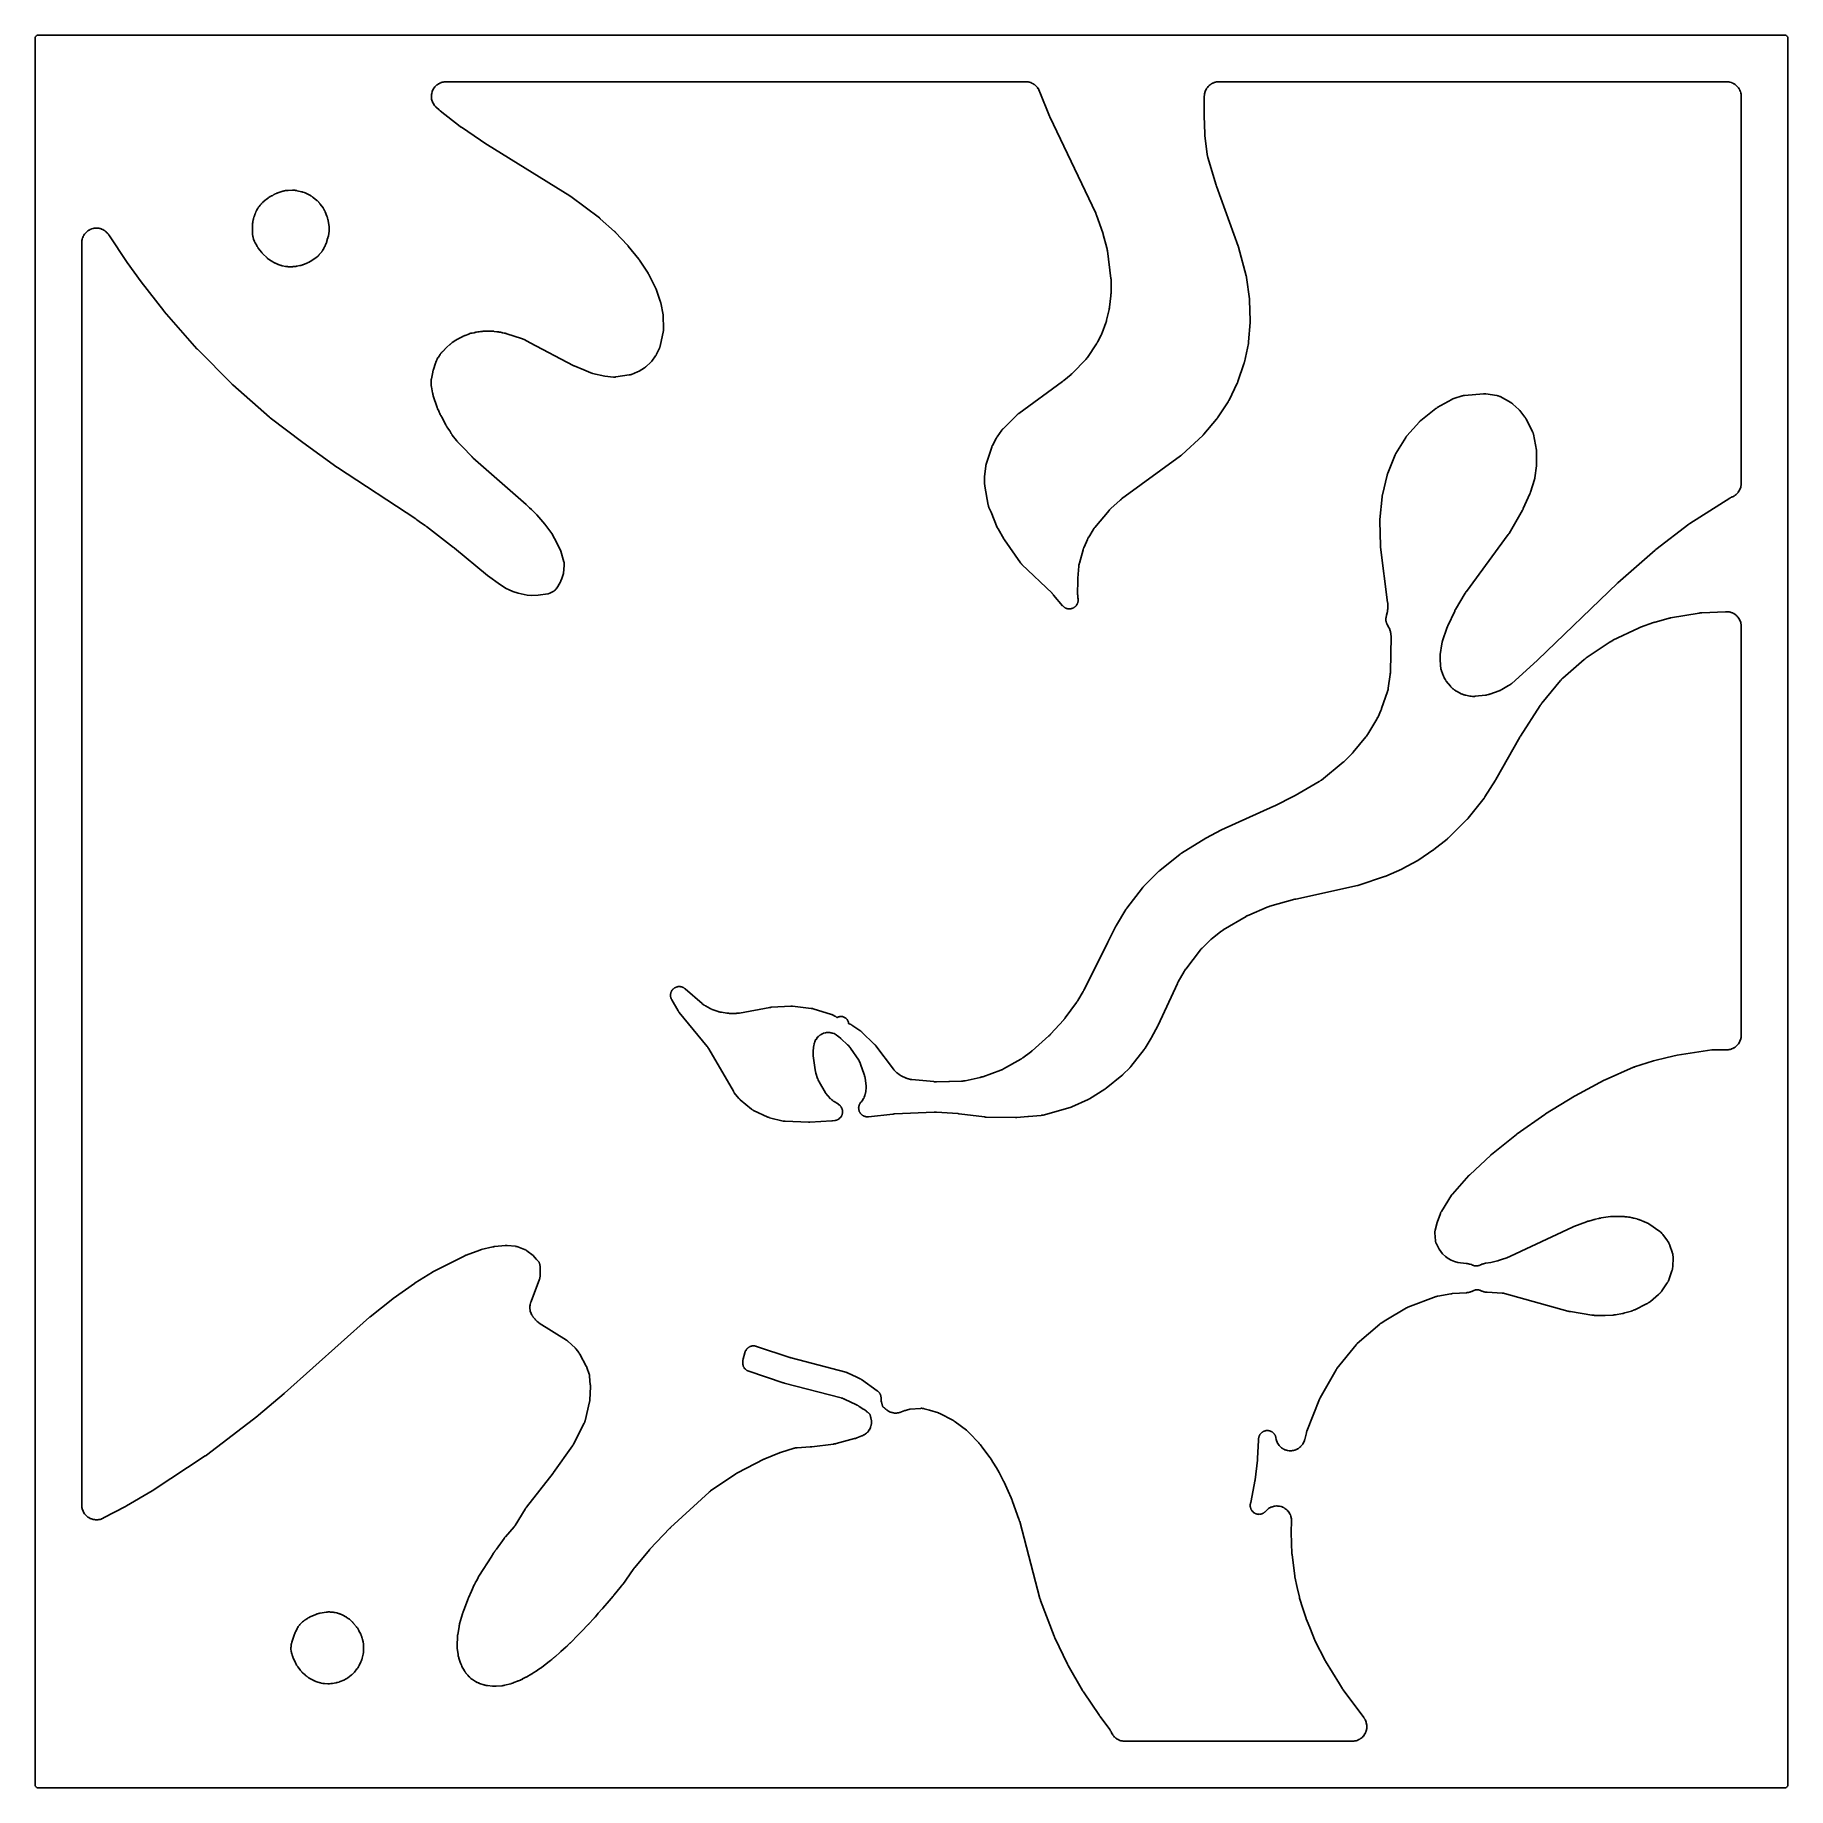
# Model space of a CAD drawing. Header units: millimetres. Extents: x 0 to 300, y 0 to 300.
import ezdxf

# ---------------------------------------------------------------- set-up
doc = ezdxf.new("R2010")
doc.units = ezdxf.units.MM
doc.layers.add('CUT', color=7, linetype='CONTINUOUS')

msp = doc.modelspace()

# ---------------------------------------------------------------- linework, layer by layer
at = {"layer": 'CUT'}
for points in [[(-0.0162, 299.6918), (0.009, 299.745), (0.0392, 299.7954), (0.0743, 299.8427), (0.1137, 299.8863), (0.1573, 299.9257), (0.2046, 299.9608), (0.255, 299.991), (0.3082, 300.0162), (0.3635, 300.036), (0.4206, 300.0503), (0.4788, 300.0589), (0.5522, 300.0625), (1.4375, 300.0625), (2.5557, 300.0625), (153.037, 300.0625), (167.6076, 300.0625), (298.4995, 300.0625), (298.5289, 300.0625), (299.4142, 300.0625), (299.4877, 300.0589), (299.5458, 300.0503), (299.6029, 300.036), (299.6583, 300.0162), (299.7114, 299.991), (299.7619, 299.9608), (299.8091, 299.9257), (299.8527, 299.8863), (299.8922, 299.8427), (299.9272, 299.7954), (299.9574, 299.745), (299.9826, 299.6918), (300.0024, 299.6365), (300.0167, 299.5794), (300.0253, 299.5212), (300.0289, 299.4478), (300.0289, 298.5625), (300.0289, 1.4375), (300.0289, 0.5522), (300.0253, 0.4788), (300.0167, 0.4206), (300.0024, 0.3635), (299.9826, 0.3082), (299.9574, 0.255), (299.9272, 0.2046), (299.8922, 0.1573), (299.8527, 0.1137), (299.8091, 0.0743), (299.7619, 0.0392), (299.7114, 0.009), (299.6583, -0.0162), (299.6029, -0.036), (299.5458, -0.0503), (299.4877, -0.0589), (299.4142, -0.0625), (298.5289, -0.0625), (1.4375, -0.0625), (0.5522, -0.0625), (0.4788, -0.0589), (0.4206, -0.0503), (0.3635, -0.036), (0.3082, -0.0162), (0.255, 0.009), (0.2046, 0.0392), (0.1573, 0.0743), (0.1137, 0.1137), (0.0743, 0.1573), (0.0392, 0.2046), (0.009, 0.255), (-0.0162, 0.3082), (-0.036, 0.3635), (-0.0503, 0.4206), (-0.0589, 0.4788), (-0.0625, 0.5522), (-0.0625, 1.4375), (-0.0625, 298.5625), (-0.0625, 299.4478), (-0.0589, 299.5212), (-0.0503, 299.5794), (-0.036, 299.6365)], [(135.489, 129.2689), (135.4292, 129.2617), (135.2415, 129.2296), (135.1828, 129.2165), (134.9993, 129.1657), (134.9421, 129.1467), (134.7646, 129.0778), (134.7097, 129.0532), (134.54, 128.9669), (134.4878, 128.9369), (134.3276, 128.834), (134.2787, 128.7989), (134.1296, 128.6805), (134.0844, 128.6407), (133.948, 128.5079), (133.907, 128.4638), (133.7846, 128.318), (133.7483, 128.2699), (133.6411, 128.1126), (133.6097, 128.0612), (133.5189, 127.8939), (133.4928, 127.8396), (133.4182, 127.6616), (133.4072, 127.6335), (133.3872, 127.5782), (133.3823, 127.564), (133.3547, 127.4814), (133.3458, 127.4523), (133.3218, 127.3658), (133.3179, 127.3509), (133.3032, 127.2925), (133.2965, 127.2623), (133.2579, 127.0657), (133.2527, 127.0352), (133.2442, 126.9756), (133.2422, 126.9603), (133.2305, 126.8607), (133.2289, 126.8454), (133.1494, 125.9734), (133.1481, 125.9564), (133.1411, 125.8456), (133.1403, 125.8286), (133.138, 125.762), (133.1379, 125.7279), (133.1429, 125.5062), (133.1447, 125.4721), (133.15, 125.4057), (133.1516, 125.3887), (133.1636, 125.2784), (133.1657, 125.2614), (133.4929, 122.8824), (133.4949, 122.8691), (133.5088, 122.7824), (133.5111, 122.7691), (133.5206, 122.7173), (133.5261, 122.6908), (133.5655, 122.5199), (133.5722, 122.4937), (133.5863, 122.4429), (133.5901, 122.43), (133.6155, 122.346), (133.6196, 122.3331), (133.9187, 121.4205), (133.9238, 121.4055), (133.9586, 121.3081), (133.9642, 121.2932), (133.9866, 121.2353), (133.9989, 121.2059), (134.0838, 121.0174), (134.0976, 120.9887), (134.126, 120.9335), (134.1335, 120.9195), (134.1833, 120.8288), (134.1912, 120.815), (135.2708, 118.9677), (135.2801, 118.9523), (135.342, 118.8533), (135.3518, 118.8382), (135.3907, 118.7799), (135.4115, 118.7507), (135.5525, 118.5647), (135.575, 118.5368), (135.6206, 118.4836), (135.6325, 118.4701), (135.7111, 118.3838), (135.7234, 118.3707), (136.1423, 117.9373), (136.155, 117.9246), (136.2386, 117.8432), (136.2517, 117.8308), (136.3033, 117.7835), (136.3304, 117.76), (136.5114, 117.6129), (136.54, 117.5911), (136.5968, 117.5502), (136.6116, 117.54), (136.7084, 117.4748), (136.7234, 117.465), (137.4691, 116.9945), (137.5061, 116.9699), (137.5727, 116.9231), (137.6428, 116.8685), (137.6876, 116.8299), (137.752, 116.7687), (137.7928, 116.7259), (137.8508, 116.6586), (137.8872, 116.612), (137.9383, 116.5393), (137.9698, 116.4893), (138.0135, 116.412), (138.04, 116.3591), (138.0759, 116.2778), (138.0971, 116.2226), (138.1247, 116.1382), (138.1403, 116.0812), (138.1595, 115.9944), (138.1695, 115.9361), (138.18, 115.8479), (138.1841, 115.7889), (138.1859, 115.7001), (138.1842, 115.641), (138.1773, 115.5525), (138.1697, 115.4938), (138.1541, 115.4064), (138.1408, 115.3487), (138.1166, 115.2633), (138.0977, 115.2072), (138.0652, 115.1245), (138.0409, 115.0706), (138.0004, 114.9916), (137.9708, 114.9403), (137.9227, 114.8657), (137.8883, 114.8176), (137.8331, 114.748), (137.7941, 114.7036), (137.7322, 114.6398), (137.689, 114.5994), (137.6212, 114.542), (137.5743, 114.5061), (137.5011, 114.4557), (137.4508, 114.4245), (137.3731, 114.3816), (137.32, 114.3556), (137.2384, 114.3205), (137.1829, 114.2998), (137.0983, 114.2729), (137.0411, 114.2579), (136.9542, 114.2395), (136.8738, 114.2266), (136.8298, 114.2206), (136.4354, 114.1771), (136.4212, 114.1756), (136.4066, 114.1742), (136.4017, 114.1737), (136.3897, 114.1725), (136.3845, 114.1721), (136.3786, 114.1715), (136.3734, 114.1711), (136.3614, 114.1701), (136.3569, 114.1697), (136.3472, 114.169), (136.3333, 114.168), (136.3271, 114.1676), (132.5987, 113.9292), (132.5873, 113.9285), (132.5605, 113.9272), (132.5491, 113.9267), (132.5351, 113.9261), (132.5237, 113.9258), (132.497, 113.9251), (132.4856, 113.9248), (132.4724, 113.9247), (132.4609, 113.9246), (132.4342, 113.9246), (132.4227, 113.9247), (132.4087, 113.9248), (132.3973, 113.9251), (132.3706, 113.9257), (132.3591, 113.9261), (128.3745, 114.0776), (128.3631, 114.0781), (128.3476, 114.0789), (128.3019, 114.0824), (128.2258, 114.0902), (128.1923, 114.0943), (128.1589, 114.0996), (128.0836, 114.1132), (128.0387, 114.1224), (128.0237, 114.1259), (128.0125, 114.1286), (125.6965, 114.6999), (125.6861, 114.7025), (125.67, 114.7066), (125.6436, 114.7139), (125.6082, 114.7242), (125.5771, 114.734), (125.5525, 114.7421), (125.5384, 114.7469), (125.5333, 114.7487), (125.5032, 114.7599), (125.4367, 114.7859), (125.3972, 114.8024), (125.384, 114.8083), (125.3742, 114.8127), (122.9523, 115.9296), (122.9432, 115.9338), (122.9291, 115.9405), (122.9061, 115.9519), (122.8754, 115.9675), (122.8483, 115.9819), (122.8445, 115.984), (122.7982, 116.0115), (122.7363, 116.0508), (122.679, 116.0904), (122.6396, 116.1199), (122.6075, 116.1452), (122.5972, 116.1536), (122.5895, 116.16), (120.6772, 117.7695), (120.6693, 117.7762), (120.6572, 117.7867), (120.6374, 117.8042), (120.6112, 117.8282), (120.5883, 117.8498), (120.5704, 117.8674), (120.5603, 117.8774), (120.5566, 117.8812), (120.5352, 117.9036), (120.4885, 117.9542), (120.4612, 117.9852), (120.4522, 117.9959), (120.4456, 118.0039), (119.6493, 118.9734), (119.6435, 118.9805), (119.6345, 118.9917), (119.62, 119.0103), (119.6007, 119.0356), (119.584, 119.0582), (119.571, 119.0764), (119.5637, 119.0869), (119.5609, 119.0908), (119.5455, 119.1138), (119.5121, 119.1655), (119.4926, 119.1969), (119.4863, 119.2076), (119.4816, 119.2156), (115.2921, 126.4732), (115.2859, 126.4837), (115.2448, 126.5516), (115.2384, 126.562), (115.2128, 126.6024), (115.1994, 126.6227), (115.1091, 126.7533), (115.0948, 126.7731), (115.066, 126.8113), (115.0586, 126.8209), (115.0095, 126.8834), (115.0019, 126.8929), (110.2162, 132.7337), (110.2116, 132.7393), (110.201, 132.7525), (110.1991, 132.7549), (110.1791, 132.7809), (110.1399, 132.8337), (110.1267, 132.852), (110.1093, 132.8781), (110.0646, 132.9482), (110.0461, 132.9786), (108.9411, 134.8736), (108.9201, 134.9119), (108.8832, 134.9828), (108.8468, 135.062), (108.8251, 135.1159), (108.7965, 135.1983), (108.7801, 135.2541), (108.7597, 135.3389), (108.7488, 135.3959), (108.7366, 135.4823), (108.7313, 135.5401), (108.7276, 135.6273), (108.7279, 135.6854), (108.7326, 135.7725), (108.7385, 135.8302), (108.7517, 135.9165), (108.7632, 135.9734), (108.7846, 136.058), (108.8016, 136.1135), (108.8311, 136.1956), (108.8533, 136.2493), (108.8906, 136.3281), (108.918, 136.3794), (108.9628, 136.4542), (108.9949, 136.5026), (109.0468, 136.5728), (109.0835, 136.6178), (109.1418, 136.6826), (109.1827, 136.7238), (109.2471, 136.7827), (109.2918, 136.8198), (109.3616, 136.8722), (109.4097, 136.9047), (109.4842, 136.9501), (109.5352, 136.9779), (109.6137, 137.0158), (109.6672, 137.0385), (109.7491, 137.0687), (109.8045, 137.0861), (109.8889, 137.1082), (109.9457, 137.1201), (110.0318, 137.1339), (110.0896, 137.1404), (110.1766, 137.1458), (110.2347, 137.1465), (110.3219, 137.1435), (110.3798, 137.1387), (110.4662, 137.1272), (110.5234, 137.1168), (110.6083, 137.097), (110.6642, 137.0811), (110.7468, 137.0531), (110.8009, 137.0319), (110.8804, 136.9961), (110.9322, 136.9697), (111.0079, 136.9264), (111.0568, 136.8951), (111.128, 136.8446), (111.1909, 136.7953), (111.2245, 136.7675), (114.1602, 134.2246), (114.1721, 134.2146), (114.2499, 134.1506), (114.262, 134.141), (114.3097, 134.1038), (114.3346, 134.0853), (114.4996, 133.9699), (114.5254, 133.9528), (114.5767, 133.9208), (114.5899, 133.9127), (114.6767, 133.8615), (114.6901, 133.8538), (115.5041, 133.4015), (115.5157, 133.3953), (115.5913, 133.3554), (115.603, 133.3494), (115.649, 133.3264), (115.6728, 133.3152), (115.8289, 133.2455), (115.8531, 133.2354), (115.9009, 133.2165), (115.9132, 133.2118), (115.9934, 133.1822), (116.0058, 133.1778), (116.8831, 132.8755), (116.8961, 132.8712), (116.9809, 132.8441), (116.994, 132.8401), (117.0453, 132.825), (117.0717, 132.8179), (117.2444, 132.7755), (117.2712, 132.7696), (117.3236, 132.7593), (117.3371, 132.7568), (117.4247, 132.7415), (117.4383, 132.7393), (118.3782, 132.598), (118.3887, 132.5965), (118.4622, 132.5868), (118.4732, 132.5854), (118.5215, 132.5799), (118.5448, 132.5777), (118.6904, 132.5669), (118.7129, 132.5657), (118.752, 132.5643), (118.7626, 132.564), (118.8359, 132.5626), (118.8478, 132.5625), (119.9563, 132.5635), (119.9698, 132.5637), (120.0574, 132.5657), (120.0709, 132.5662), (120.1236, 132.5686), (120.1505, 132.5705), (120.325, 132.5864), (120.3519, 132.5895), (120.4041, 132.5966), (120.4174, 132.5986), (120.504, 132.6124), (120.5173, 132.6147), (125.7064, 133.5639), (125.7198, 133.5663), (125.7512, 133.5715), (125.7646, 133.5737), (125.7811, 133.5762), (125.7946, 133.5781), (125.8261, 133.5824), (125.8396, 133.5842), (125.8551, 133.586), (125.8687, 133.5876), (125.9003, 133.5909), (125.9138, 133.5922), (125.9304, 133.5937), (125.944, 133.5949), (125.9757, 133.5972), (125.9893, 133.5982), (129.3134, 133.7971), (129.3232, 133.7977), (129.3385, 133.7984), (129.3638, 133.7993), (129.3977, 133.8), (129.4279, 133.8001), (129.4518, 133.7998), (129.4654, 133.7995), (129.4705, 133.7994), (129.5001, 133.7981), (129.5658, 133.7941), (129.6052, 133.7908), (129.6184, 133.7894), (129.6282, 133.7883), (132.8204, 133.4173), (132.8308, 133.4161), (132.8469, 133.414), (132.8734, 133.4102), (132.9089, 133.4046), (132.9404, 133.399), (132.9652, 133.3942), (132.9794, 133.3913), (132.9846, 133.3902), (133.0152, 133.3831), (133.0829, 133.3663), (133.1233, 133.3553), (133.1368, 133.3513), (133.1468, 133.3482), (136.2841, 132.3722), (136.293, 132.3694), (136.3067, 132.3649), (136.3293, 132.3573), (136.3594, 132.3467), (136.386, 132.3369), (136.407, 132.3287), (136.419, 132.324), (136.4234, 132.3222), (136.4491, 132.3114), (136.5058, 132.2864), (136.5395, 132.2707), (136.5508, 132.2651), (136.5591, 132.261), (136.8684, 132.1051), (136.9068, 132.0846), (136.9762, 132.0453), (137.0498, 131.9988), (137.0973, 131.9655), (137.166, 131.9121), (137.21, 131.8744), (137.2478, 131.8387), (137.2515, 131.8413), (137.3557, 131.9002), (137.4652, 131.9484), (137.5789, 131.9854), (137.6958, 132.011), (137.8146, 132.0247), (137.9342, 132.0266), (138.0534, 132.0166), (138.171, 131.9947), (138.2859, 131.9613), (138.3968, 131.9166), (138.5028, 131.861), (138.5134, 131.854), (138.5174, 131.8524), (138.6236, 131.7973), (138.7237, 131.7319), (138.8169, 131.6568), (138.9021, 131.5728), (138.9785, 131.4808), (139.0454, 131.3816), (139.102, 131.2763), (139.1479, 131.1658), (139.1826, 131.0513), (139.2057, 130.9339), (139.217, 130.8149), (139.2169, 130.7982), (139.2522, 130.7909), (139.3083, 130.7764), (139.3913, 130.7506), (139.4458, 130.7307), (139.526, 130.697), (139.5782, 130.672), (139.6548, 130.6307), (139.7231, 130.5895), (139.7598, 130.5661), (141.1617, 129.6247), (141.1699, 129.6191), (141.1827, 129.6103), (141.2035, 129.5955), (141.2312, 129.5753), (141.2555, 129.5569), (141.2745, 129.542), (141.2853, 129.5334), (141.2893, 129.5302), (141.3122, 129.511), (141.3625, 129.4675), (141.3921, 129.4407), (141.4019, 129.4315), (141.4091, 129.4246), (143.6729, 127.2353), (143.6779, 127.2304), (143.6896, 127.2189), (143.6917, 127.2168), (143.714, 127.194), (143.7576, 127.1477), (143.7724, 127.1316), (143.7921, 127.1085), (143.8432, 127.0462), (143.8646, 127.019), (146.9175, 122.9902), (146.925, 122.9806), (146.9741, 122.9185), (146.9818, 122.909), (147.0121, 122.8721), (147.028, 122.8536), (147.1337, 122.7355), (147.1503, 122.7176), (147.1836, 122.6834), (147.1921, 122.6747), (147.2485, 122.6189), (147.2573, 122.6104), (147.4792, 122.3996), (147.4909, 122.3888), (147.5677, 122.3197), (147.5796, 122.3092), (147.6268, 122.2689), (147.6515, 122.2489), (147.8132, 122.1251), (147.8656, 122.0892), (148.0395, 121.9831), (148.067, 121.9673), (148.1216, 121.9378), (148.1357, 121.9305), (148.2279, 121.8838), (148.2422, 121.8769), (149.0857, 121.4779), (149.0975, 121.4725), (149.175, 121.4379), (149.187, 121.4327), (149.234, 121.4129), (149.2583, 121.4033), (149.4153, 121.3451), (149.465, 121.3291), (149.6242, 121.2855), (149.6751, 121.2739), (149.8398, 121.2438), (149.8656, 121.2397), (149.9161, 121.2327), (149.9291, 121.231), (150.0134, 121.2213), (150.0264, 121.2199), (153.8078, 120.865), (153.8252, 120.8636), (153.9386, 120.8563), (153.9561, 120.8554), (154.0986, 120.8504), (154.1161, 120.8501), (154.2297, 120.8494), (154.2471, 120.8495), (156.3927, 120.8988), (156.5078, 120.9014), (156.5089, 120.9015), (158.5557, 120.9485), (158.57, 120.949), (158.6624, 120.9533), (158.6766, 120.9541), (158.732, 120.9581), (158.7603, 120.9607), (158.9439, 120.9825), (158.9721, 120.9865), (159.0269, 120.9956), (159.0409, 120.9981), (159.1318, 121.0155), (159.1457, 121.0184), (161.7151, 121.5733), (161.7354, 121.5781), (161.8669, 121.6113), (161.887, 121.6168), (162.0504, 121.6642), (162.0704, 121.6703), (162.1992, 121.7126), (162.219, 121.7195), (165.2698, 122.8396), (165.2812, 122.8439), (165.3552, 122.8728), (165.3665, 122.8774), (165.4106, 122.8956), (165.433, 122.9054), (165.5771, 122.9721), (165.599, 122.9828), (165.6415, 123.0046), (165.6523, 123.0103), (165.7222, 123.048), (165.7329, 123.0539), (168.6733, 124.7171), (168.6878, 124.7256), (168.7812, 124.7819), (168.7954, 124.7908), (168.9106, 124.8647), (168.9246, 124.874), (169.0147, 124.9355), (169.0284, 124.9451), (170.3366, 125.8922), (170.349, 125.9015), (170.429, 125.9626), (170.4412, 125.9721), (170.5396, 126.0514), (170.5515, 126.0613), (170.6282, 126.1264), (170.6399, 126.1366), (173.503, 128.6984), (173.5143, 128.7088), (173.5871, 128.7773), (173.5981, 128.788), (173.6872, 128.8764), (173.698, 128.8874), (173.7672, 128.9596), (173.7777, 128.9708), (176.0525, 131.4706), (176.0633, 131.4828), (176.1323, 131.5628), (176.1427, 131.5753), (176.2266, 131.6781), (176.2367, 131.6908), (176.3012, 131.7745), (176.311, 131.7875), (178.2368, 134.4293), (178.2455, 134.4416), (178.3012, 134.5222), (178.3097, 134.5347), (178.3771, 134.6377), (178.3852, 134.6504), (178.4368, 134.7337), (178.4445, 134.7466), (179.3483, 136.2913), (179.3527, 136.2991), (179.3835, 136.3536), (179.3882, 136.362), (179.4255, 136.4305), (179.43, 136.4389), (179.4586, 136.4935), (179.4632, 136.5025), (183.5692, 144.6737), (183.5693, 144.6738), (183.5998, 144.7345), (183.6004, 144.7359), (184.9878, 147.4967), (184.9908, 147.5028), (184.9981, 147.517), (185.0012, 147.523), (185.0088, 147.5375), (185.0127, 147.5449), (185.0219, 147.5621), (185.0258, 147.5695), (185.0305, 147.578), (185.0345, 147.5854), (185.0441, 147.6025), (185.0482, 147.6098), (185.0504, 147.6135), (185.0553, 147.6221), (185.067, 147.6421), (185.0721, 147.6507), (186.6979, 150.3623), (186.7049, 150.3737), (186.7213, 150.4002), (186.7285, 150.4116), (186.7372, 150.4251), (186.7444, 150.4363), (186.7616, 150.4622), (186.769, 150.4732), (186.7776, 150.4859), (186.7852, 150.4968), (186.8032, 150.5222), (186.8109, 150.5331), (186.8205, 150.5462), (186.8284, 150.5569), (186.8471, 150.5818), (186.8552, 150.5924), (189.5183, 154.0332), (189.5271, 154.0444), (189.5479, 154.0704), (189.5568, 154.0814), (189.5679, 154.0948), (189.5771, 154.1057), (189.5986, 154.131), (189.6079, 154.1418), (189.6187, 154.154), (189.6282, 154.1646), (189.6506, 154.1892), (189.6602, 154.1997), (189.6721, 154.2124), (189.6819, 154.2227), (189.7051, 154.2465), (189.715, 154.2567), (192.3349, 156.8773), (192.3435, 156.8859), (192.3638, 156.9056), (192.3726, 156.914), (192.3833, 156.9242), (192.3922, 156.9325), (192.413, 156.9517), (192.422, 156.9598), (192.4323, 156.9692), (192.4414, 156.9772), (192.4627, 156.9958), (192.4719, 157.0038), (192.4832, 157.0134), (192.4925, 157.0211), (192.5143, 157.0392), (192.5237, 157.0469), (195.978, 159.8272), (195.989, 159.8359), (196.0147, 159.8559), (196.0257, 159.8644), (196.0393, 159.8747), (196.0505, 159.883), (196.0768, 159.9022), (196.0882, 159.9104), (196.1013, 159.9196), (196.1127, 159.9276), (196.1396, 159.946), (196.1512, 159.9538), (196.1654, 159.9632), (196.1771, 159.9708), (196.2045, 159.9883), (196.2163, 159.9958), (200.3486, 162.5499), (200.3543, 162.5534), (200.3675, 162.5615), (200.3732, 162.5649), (200.3869, 162.5731), (200.3939, 162.5772), (200.4104, 162.5869), (200.4175, 162.591), (200.4256, 162.5957), (200.4328, 162.5997), (200.4494, 162.6091), (200.4566, 162.613), (200.4603, 162.6151), (200.4688, 162.6197), (200.4887, 162.6303), (200.4973, 162.6349), (202.9218, 163.9001), (202.9264, 163.9025), (202.9373, 163.9081), (202.9419, 163.9104), (202.9529, 163.916), (202.9586, 163.9189), (202.9719, 163.9255), (202.9776, 163.9283), (202.9842, 163.9316), (202.99, 163.9343), (203.0034, 163.9408), (203.0085, 163.9432), (203.0194, 163.9483), (203.035, 163.9555), (203.0419, 163.9587), (212.0376, 168.0206), (212.0435, 168.0233), (212.0844, 168.0423), (212.0907, 168.0453), (212.1415, 168.0696), (212.1476, 168.0726), (212.1875, 168.0923), (212.1941, 168.0955), (215.4632, 169.7565), (215.4701, 169.76), (215.5175, 169.7849), (215.5248, 169.7888), (215.5835, 169.8206), (215.5906, 169.8245), (215.6367, 169.8503), (215.6442, 169.8546), (219.7513, 172.2313), (219.761, 172.2371), (219.8282, 172.2777), (219.8382, 172.2839), (219.8818, 172.3113), (219.9025, 172.325), (220.0299, 172.413), (220.0493, 172.4269), (220.0824, 172.4518), (220.0913, 172.4586), (220.1525, 172.5064), (220.1624, 172.5143), (223.8947, 175.5567), (223.9065, 175.5665), (223.9818, 175.6312), (223.9933, 175.6413), (224.0859, 175.725), (224.0971, 175.7354), (224.1691, 175.8038), (224.18, 175.8145), (225.3611, 176.9967), (225.3713, 177.0072), (225.4366, 177.0758), (225.4465, 177.0865), (225.5264, 177.1746), (225.5361, 177.1856), (225.598, 177.2573), (225.6074, 177.2685), (227.768, 179.8984), (227.7813, 179.9153), (227.866, 180.0263), (227.8788, 180.0436), (227.98, 180.1865), (227.9921, 180.2043), (228.0686, 180.321), (228.0801, 180.3392), (229.6383, 182.9126), (229.6479, 182.9291), (229.7089, 183.0374), (229.718, 183.0542), (229.7901, 183.1925), (229.7987, 183.2096), (229.8526, 183.3216), (229.8606, 183.3389), (230.3463, 184.4355), (230.3516, 184.4477), (230.3846, 184.527), (230.3896, 184.5392), (230.4289, 184.6397), (230.4335, 184.652), (230.4631, 184.7327), (230.4675, 184.7452), (231.4627, 187.662), (231.467, 187.6752), (231.4941, 187.7608), (231.4981, 187.774), (231.5131, 187.8259), (231.5202, 187.8526), (231.5623, 188.0271), (231.5682, 188.0541), (231.5784, 188.1071), (231.5809, 188.1207), (231.5959, 188.2092), (231.598, 188.2229), (231.9381, 190.5587), (231.9406, 190.5777), (231.9546, 190.7014), (231.9564, 190.7204), (231.969, 190.8762), (231.9702, 190.8953), (231.9763, 191.0196), (231.9769, 191.0388), (232.0784, 197.0667), (232.0785, 197.0839), (232.0772, 197.1958), (232.0767, 197.213), (232.074, 197.2801), (232.0716, 197.3144), (232.0498, 197.5369), (232.0454, 197.5711), (232.035, 197.6374), (232.0321, 197.6544), (232.0116, 197.7643), (232.0083, 197.7812), (231.9888, 197.8712), (231.9857, 197.8848), (231.9647, 197.9724), (231.9613, 197.9858), (231.9474, 198.0382), (231.9397, 198.0648), (231.8863, 198.2343), (231.8672, 198.2863), (231.7984, 198.4502), (231.7871, 198.4755), (231.7639, 198.5244), (231.7578, 198.5368), (231.7172, 198.6173), (231.7108, 198.6296), (231.375, 199.2592), (231.3541, 199.3011), (231.3177, 199.3789), (231.2824, 199.4657), (231.262, 199.5246), (231.2359, 199.6146), (231.2217, 199.6753), (231.2052, 199.7675), (231.1974, 199.8294), (231.1905, 199.9228), (231.1892, 199.9852), (231.1921, 200.0788), (231.1973, 200.141), (231.2099, 200.2338), (231.2259, 200.3182), (231.2358, 200.364), (231.3213, 200.7145), (231.419, 201.1153), (231.4226, 201.131), (231.4446, 201.233), (231.4478, 201.2487), (231.4593, 201.3103), (231.4644, 201.342), (231.4919, 201.5487), (231.4953, 201.5807), (231.5002, 201.6431), (231.5012, 201.6591), (231.5066, 201.7633), (231.5073, 201.7794), (231.5237, 202.4335), (231.5239, 202.4442), (231.5244, 202.519), (231.5244, 202.5302), (231.5238, 202.5793), (231.5231, 202.6029), (231.5156, 202.75), (231.514, 202.7727), (231.5105, 202.812), (231.5095, 202.8227), (231.5016, 202.8962), (231.5002, 202.9082), (230.2987, 212.3523), (230.2973, 212.3637), (230.2943, 212.3904), (230.293, 212.4018), (230.2916, 212.4157), (230.2905, 212.4272), (230.2882, 212.4539), (230.2872, 212.4653), (230.2862, 212.4786), (230.2854, 212.49), (230.2837, 212.5168), (230.2831, 212.5283), (230.2824, 212.5423), (230.2819, 212.5538), (230.2809, 212.5806), (230.2805, 212.5921), (230.1774, 216.8231), (230.1771, 216.8362), (230.1768, 216.867), (230.1768, 216.8802), (230.1769, 216.8962), (230.177, 216.9094), (230.1776, 216.9402), (230.178, 216.9533), (230.1785, 216.9685), (230.1791, 216.9816), (230.1806, 217.0123), (230.1813, 217.0255), (230.1823, 217.0416), (230.1832, 217.0547), (230.1856, 217.0854), (230.1868, 217.0985), (230.5501, 221.0043), (230.5518, 221.0204), (230.5559, 221.0578), (230.5578, 221.0739), (230.5604, 221.0934), (230.5626, 221.1094), (230.5681, 221.1467), (230.5706, 221.1627), (230.5736, 221.1809), (230.5764, 221.1968), (230.5833, 221.2339), (230.5863, 221.2498), (230.5903, 221.2691), (230.5936, 221.2849), (230.6018, 221.3217), (230.6054, 221.3374), (231.4223, 224.7284), (231.4262, 224.7444), (231.4359, 224.7814), (231.4402, 224.7972), (231.4455, 224.8165), (231.4501, 224.8323), (231.4611, 224.8689), (231.4659, 224.8846), (231.4717, 224.9025), (231.4768, 224.9181), (231.4891, 224.9543), (231.4945, 224.9698), (231.5013, 224.9886), (231.507, 225.004), (231.5206, 225.0398), (231.5266, 225.055), (232.7777, 228.1674), (232.7812, 228.1761), (232.7868, 228.1896), (232.7964, 228.2118), (232.8096, 228.2414), (232.8217, 228.2674), (232.8316, 228.288), (232.8374, 228.2997), (232.8396, 228.304), (232.8527, 228.3291), (232.8827, 228.3843), (232.9013, 228.417), (232.9079, 228.4279), (232.9128, 228.436), (234.5867, 231.1684), (234.5921, 231.177), (234.6004, 231.1903), (234.6145, 231.212), (234.6338, 231.2408), (234.6514, 231.2662), (234.6657, 231.286), (234.6739, 231.2973), (234.677, 231.3015), (234.6955, 231.3255), (234.7375, 231.3782), (234.7634, 231.4092), (234.7724, 231.4195), (234.7791, 231.427), (236.9503, 233.8569), (236.9569, 233.8642), (236.9672, 233.8755), (236.9844, 233.8938), (237.0079, 233.9181), (237.0291, 233.9394), (237.0462, 233.9559), (237.0561, 233.9653), (237.0598, 233.9688), (237.0816, 233.9886), (237.1308, 234.0319), (237.1609, 234.0573), (237.1713, 234.0656), (237.179, 234.0717), (239.7681, 236.1094), (239.7734, 236.1136), (239.7859, 236.1233), (239.7882, 236.1251), (239.8129, 236.1434), (239.8629, 236.1792), (239.8802, 236.1913), (239.9048, 236.2072), (239.9709, 236.2482), (239.9996, 236.2653), (242.5001, 237.6918), (242.5106, 237.6977), (242.5249, 237.7056), (242.5678, 237.7279), (242.6402, 237.7629), (242.6725, 237.7778), (242.7054, 237.7913), (242.7804, 237.8205), (242.8258, 237.8368), (242.8413, 237.8419), (242.8528, 237.8456), (244.2686, 238.2894), (244.2806, 238.2931), (244.2967, 238.2979), (244.3451, 238.3108), (244.4262, 238.3302), (244.4622, 238.338), (244.4985, 238.3443), (244.581, 238.3569), (244.6307, 238.363), (244.6475, 238.3646), (244.6599, 238.3657), (247.9032, 238.6303), (247.9161, 238.6313), (247.9336, 238.6324), (247.9853, 238.6344), (248.0717, 238.6352), (248.1099, 238.6348), (248.148, 238.6326), (248.2341, 238.626), (248.2856, 238.6205), (248.3029, 238.6182), (248.3158, 238.6164), (250.2107, 238.3321), (250.2499, 238.3253), (250.3215, 238.3113), (250.3989, 238.2926), (250.4499, 238.2779), (250.5253, 238.2524), (250.5748, 238.2332), (250.6477, 238.2011), (250.7131, 238.1688), (250.7484, 238.1504), (252.5986, 237.1324), (252.6104, 237.1258), (252.6261, 237.1169), (252.672, 237.0889), (252.747, 237.04), (252.7797, 237.0176), (252.8113, 236.9938), (252.8817, 236.9384), (252.9229, 236.9039), (252.9365, 236.8918), (252.9464, 236.8828), (253.9344, 235.9773), (253.9412, 235.9711), (253.9516, 235.9613), (253.9686, 235.9449), (253.9912, 235.9227), (254.0109, 235.9026), (254.0263, 235.8864), (254.0351, 235.8771), (254.0383, 235.8736), (254.0568, 235.8531), (254.0971, 235.8067), (254.1208, 235.7784), (254.1286, 235.7687), (254.1343, 235.7614), (255.0029, 234.6539), (255.0097, 234.6451), (255.0188, 234.6332), (255.0449, 234.5973), (255.0869, 234.5363), (255.105, 234.509), (255.1221, 234.481), (255.1595, 234.4171), (255.1809, 234.3782), (255.1879, 234.3649), (255.1929, 234.355), (256.3139, 232.1354), (256.3186, 232.126), (256.3257, 232.1114), (256.3372, 232.0872), (256.3521, 232.0544), (256.3648, 232.0251), (256.3665, 232.0209), (256.3862, 231.9684), (256.4109, 231.8959), (256.4315, 231.8262), (256.4441, 231.7765), (256.4536, 231.735), (256.4563, 231.7214), (256.4583, 231.7112), (256.9793, 228.9816), (256.9812, 228.9712), (256.9841, 228.955), (256.9885, 228.9282), (256.9938, 228.8921), (256.998, 228.86), (257.0008, 228.8345), (257.0023, 228.8199), (257.0028, 228.8144), (257.0053, 228.7827), (257.0094, 228.7121), (257.0109, 228.6697), (257.0111, 228.6553), (257.0112, 228.6447), (257.0112, 226.6521), (257.0111, 226.6366), (257.0104, 226.6003), (257.01, 226.5847), (257.0094, 226.5658), (257.0087, 226.5503), (257.0068, 226.514), (257.0059, 226.4985), (257.0047, 226.4807), (257.0034, 226.4652), (257.0003, 226.4291), (256.9988, 226.4136), (256.9969, 226.3948), (256.9951, 226.3793), (256.9908, 226.3433), (256.9888, 226.3279), (256.6986, 224.242), (256.6973, 224.2327), (256.6951, 224.2183), (256.6912, 224.1945), (256.6856, 224.1626), (256.6801, 224.1345), (256.6754, 224.1122), (256.6727, 224.0994), (256.6716, 224.0947), (256.665, 224.0673), (256.6492, 224.0065), (256.6391, 223.9703), (256.6354, 223.9581), (256.6326, 223.9491), (255.9471, 221.775), (255.9433, 221.7633), (255.9342, 221.7358), (255.9303, 221.7241), (255.9253, 221.7098), (255.9212, 221.6981), (255.9114, 221.6709), (255.9071, 221.6593), (255.9021, 221.646), (255.8976, 221.6344), (255.887, 221.6075), (255.8824, 221.596), (255.8767, 221.582), (255.872, 221.5706), (255.8607, 221.544), (255.8557, 221.5326), (254.7282, 218.9772), (254.7231, 218.9658), (254.7109, 218.9392), (254.7056, 218.9279), (254.6991, 218.9141), (254.6936, 218.9028), (254.6807, 218.8766), (254.6751, 218.8654), (254.6686, 218.8526), (254.6628, 218.8415), (254.6492, 218.8156), (254.6433, 218.8046), (254.636, 218.7912), (254.6299, 218.7802), (254.6156, 218.7548), (254.6094, 218.7439), (252.2763, 214.7329), (252.2702, 214.7224), (252.2556, 214.6982), (252.2494, 214.6879), (252.2416, 214.6753), (252.2351, 214.665), (252.22, 214.6412), (252.2134, 214.6311), (252.2058, 214.6194), (252.1991, 214.6093), (252.1832, 214.5859), (252.1764, 214.5759), (252.168, 214.5638), (252.161, 214.5539), (252.1445, 214.5309), (252.1374, 214.5211), (244.9758, 204.7898), (244.9673, 204.7778), (244.9125, 204.6995), (244.9043, 204.6874), (244.838, 204.5874), (244.83, 204.575), (244.7792, 204.4942), (244.7715, 204.4816), (243.1377, 201.7338), (243.1308, 201.7219), (243.0868, 201.6439), (243.0802, 201.6318), (243.0272, 201.5326), (243.0209, 201.5204), (242.9805, 201.4404), (242.9744, 201.428), (241.788, 198.9375), (241.7803, 198.9205), (241.7314, 198.809), (241.7241, 198.7917), (241.6671, 198.6499), (241.6604, 198.6324), (241.6186, 198.5181), (241.6124, 198.5004), (240.9032, 196.3576), (240.8993, 196.3456), (240.8751, 196.2669), (240.8715, 196.2548), (240.858, 196.2072), (240.8515, 196.1827), (240.8132, 196.0227), (240.8078, 195.998), (240.7983, 195.9494), (240.796, 195.937), (240.7819, 195.8559), (240.7799, 195.8434), (240.5007, 194.0064), (240.4985, 193.9902), (240.4854, 193.8847), (240.4836, 193.8685), (240.4774, 193.805), (240.4752, 193.7724), (240.4663, 193.5602), (240.4658, 193.5275), (240.4666, 193.4637), (240.4671, 193.4473), (240.4713, 193.3412), (240.4722, 193.3248), (240.5608, 192.0079), (240.5619, 191.9939), (240.5702, 191.9031), (240.5716, 191.8891), (240.5778, 191.8346), (240.5817, 191.8068), (240.6105, 191.6292), (240.622, 191.5743), (240.6673, 191.4001), (240.675, 191.3731), (240.6913, 191.3208), (240.6956, 191.3074), (240.7247, 191.2209), (240.7293, 191.2077), (241.0604, 190.2949), (241.0662, 190.2796), (241.1052, 190.1806), (241.1114, 190.1654), (241.1365, 190.1066), (241.1501, 190.0768), (241.2427, 189.8886), (241.2747, 189.8315), (241.3873, 189.6545), (241.4056, 189.6273), (241.4428, 189.5754), (241.4525, 189.5622), (241.5167, 189.4774), (241.5268, 189.4644), (242.2393, 188.5751), (242.2495, 188.5627), (242.3168, 188.4831), (242.3274, 188.471), (242.3691, 188.4243), (242.3911, 188.4009), (242.5381, 188.253), (242.5614, 188.2309), (242.6078, 188.1889), (242.6199, 188.1783), (242.6991, 188.1105), (242.7115, 188.1002), (242.8129, 188.0179), (242.8255, 188.008), (242.9081, 187.9446), (242.9209, 187.935), (242.9715, 187.8983), (242.9979, 187.8802), (243.1726, 187.7671), (243.1999, 187.7504), (243.2542, 187.7193), (243.2681, 187.7115), (243.3598, 187.6621), (243.374, 187.6547), (244.1093, 187.2833), (244.1216, 187.2773), (244.202, 187.2389), (244.2145, 187.2331), (244.2634, 187.2112), (244.2887, 187.2005), (244.4522, 187.1359), (244.5041, 187.1181), (244.6729, 187.0687), (244.6994, 187.0616), (244.7514, 187.0489), (244.7648, 187.0458), (244.8519, 187.0267), (244.8653, 187.0239), (245.5975, 186.8805), (245.6123, 186.8778), (245.7086, 186.8615), (245.7234, 186.8591), (245.7815, 186.8508), (245.8114, 186.8472), (246.0031, 186.8293), (246.0631, 186.8267), (246.2557, 186.8281), (246.2858, 186.829), (246.3443, 186.8324), (246.3593, 186.8334), (246.4567, 186.8415), (246.4716, 186.8429), (248.2269, 187.0318), (248.2451, 187.0341), (248.3625, 187.0503), (248.3806, 187.0531), (248.4507, 187.065), (248.4865, 187.0722), (248.7172, 187.126), (248.7525, 187.1353), (248.8207, 187.1556), (248.8381, 187.1611), (248.9506, 187.1984), (248.9679, 187.2044), (250.5843, 187.7955), (250.5964, 187.8), (250.6745, 187.8305), (250.6864, 187.8353), (250.7329, 187.8546), (250.7565, 187.865), (250.9083, 187.9358), (250.9315, 187.9472), (250.9762, 187.9705), (250.9875, 187.9765), (251.061, 188.0168), (251.0723, 188.0231), (252.2054, 188.6756), (252.2189, 188.6836), (252.306, 188.7368), (252.3193, 188.7452), (252.3708, 188.7785), (252.3967, 188.7963), (252.5619, 188.916), (252.5869, 188.9351), (252.6345, 188.9737), (252.6466, 188.9837), (252.7243, 189.0499), (252.7362, 189.0603), (257.1127, 192.9919), (257.1163, 192.9952), (257.1417, 193.0184), (257.1456, 193.0219), (257.177, 193.0511), (257.1808, 193.0547), (257.2054, 193.0779), (257.2094, 193.0818), (270.8259, 206.2031), (270.8365, 206.2132), (270.8475, 206.2237), (270.8513, 206.2272), (270.8603, 206.2356), (270.8642, 206.2393), (270.8688, 206.2435), (270.8727, 206.2471), (270.8819, 206.2555), (270.8854, 206.2586), (270.8929, 206.2653), (270.9036, 206.2749), (270.9084, 206.2791), (277.2841, 211.8651), (277.2885, 211.8689), (277.2986, 211.8777), (277.303, 211.8815), (277.3135, 211.8905), (277.3189, 211.895), (277.3316, 211.9057), (277.337, 211.9102), (277.3433, 211.9154), (277.3488, 211.9199), (277.3617, 211.9304), (277.3672, 211.9349), (277.37, 211.9371), (277.3766, 211.9423), (277.3921, 211.9545), (277.3987, 211.9596), (283.051, 216.3139), (283.0592, 216.3201), (283.0783, 216.3345), (283.0865, 216.3406), (283.0966, 216.348), (283.1048, 216.354), (283.1242, 216.3679), (283.1326, 216.3738), (283.1422, 216.3805), (283.1506, 216.3864), (283.1704, 216.3998), (283.1788, 216.4056), (283.1892, 216.4125), (283.1978, 216.4181), (283.2178, 216.4311), (283.2264, 216.4367), (290.0751, 220.7823), (290.0844, 220.7881), (290.0988, 220.797), (290.1228, 220.8113), (290.1554, 220.8301), (290.1846, 220.8462), (290.1888, 220.8484), (290.2414, 220.8739), (290.3286, 220.9129), (290.3692, 220.9299), (290.3764, 220.9327), (290.3904, 220.9383), (290.4802, 220.9759), (290.494, 220.9818), (290.5474, 221.0058), (290.5744, 221.0187), (290.7457, 221.1059), (290.7976, 221.1358), (290.9571, 221.2382), (291.0059, 221.2731), (291.1543, 221.391), (291.1993, 221.4306), (291.3352, 221.5627), (291.3761, 221.6065), (291.4982, 221.7515), (291.5344, 221.7993), (291.6414, 221.9557), (291.6727, 222.0068), (291.7636, 222.1732), (291.7896, 222.2272), (291.8634, 222.4018), (291.884, 222.4581), (291.94, 222.6391), (291.9548, 222.6972), (291.9924, 222.883), (292.0014, 222.9423), (292.0206, 223.1335), (292.0228, 223.1634), (292.0257, 223.2218), (292.0263, 223.2368), (292.0287, 223.3342), (292.0289, 223.3492), (292.0289, 261.5522), (292.0289, 289.499), (292.0287, 289.5137), (292.0264, 289.6094), (292.0259, 289.6241), (292.023, 289.6816), (292.0209, 289.7109), (292.0024, 289.8987), (291.9937, 289.957), (291.9574, 290.1396), (291.9431, 290.1967), (291.8891, 290.3748), (291.8692, 290.4303), (291.798, 290.6022), (291.7728, 290.6555), (291.6851, 290.8196), (291.6548, 290.8701), (291.5514, 291.0249), (291.5163, 291.0722), (291.3982, 291.2161), (291.3587, 291.2597), (291.227, 291.3914), (291.1834, 291.4309), (291.0395, 291.549), (290.9922, 291.5841), (290.8374, 291.6875), (290.7869, 291.7178), (290.6228, 291.8055), (290.5695, 291.8307), (290.3976, 291.9019), (290.3421, 291.9217), (290.164, 291.9758), (290.1069, 291.9901), (289.9243, 292.0264), (289.8661, 292.035), (289.6782, 292.0535), (289.6489, 292.0557), (289.5914, 292.0585), (289.5767, 292.0591), (289.4811, 292.0614), (289.4663, 292.0616), (261.9786, 292.0616), (202.6706, 292.0616), (202.6561, 292.0614), (202.5612, 292.0591), (202.5466, 292.0586), (202.4897, 292.0558), (202.4606, 292.0537), (202.2744, 292.0355), (202.2167, 292.027), (202.0357, 291.9913), (201.979, 291.9773), (201.8023, 291.9242), (201.7473, 291.9047), (201.5766, 291.8347), (201.5238, 291.8099), (201.3607, 291.7237), (201.3105, 291.6939), (201.1565, 291.5922), (201.1095, 291.5577), (200.9661, 291.4415), (200.9226, 291.4026), (200.7913, 291.2731), (200.7518, 291.2301), (200.6336, 291.0884), (200.5984, 291.0419), (200.4946, 290.8893), (200.4641, 290.8396), (200.3756, 290.6777), (200.3501, 290.6252), (200.2777, 290.4555), (200.2575, 290.4007), (200.2019, 290.2248), (200.1871, 290.1684), (200.1489, 289.9879), (200.1396, 289.9302), (200.1188, 289.7443), (200.1163, 289.7153), (200.1127, 289.6584), (200.112, 289.6438), (200.1084, 289.549), (200.108, 289.5344), (200.0647, 286.4293), (200.0646, 286.4214), (200.0646, 286.3664), (200.0646, 286.358), (200.0655, 286.2894), (200.0657, 286.2811), (200.0672, 286.227), (200.0675, 286.2181), (200.1959, 283.1624), (200.1965, 283.1514), (200.2012, 283.0744), (200.202, 283.0626), (200.2097, 282.9669), (200.2108, 282.9552), (200.2183, 282.8797), (200.2197, 282.8673), (200.613, 279.6178), (200.6147, 279.6051), (200.6265, 279.5226), (200.6284, 279.5099), (200.6366, 279.4605), (200.6413, 279.4352), (200.6753, 279.2721), (200.6811, 279.2471), (200.6935, 279.1986), (200.6968, 279.1862), (200.719, 279.1058), (200.7226, 279.0935), (202.1424, 274.3615), (202.1447, 274.354), (202.1611, 274.3019), (202.1636, 274.2939), (202.1849, 274.2293), (202.1876, 274.2215), (202.2051, 274.1707), (202.2081, 274.1624), (205.9062, 263.9378), (205.9094, 263.9288), (205.9167, 263.9078), (205.9198, 263.8988), (205.9236, 263.8877), (205.9266, 263.8787), (205.9335, 263.8575), (205.9364, 263.8485), (205.9397, 263.838), (205.9425, 263.8289), (205.9489, 263.8076), (205.9516, 263.7984), (205.9549, 263.7872), (205.9575, 263.7781), (205.9635, 263.7566), (205.966, 263.7474), (207.2849, 258.8353), (207.2885, 258.8212), (207.2968, 258.7883), (207.3002, 258.7742), (207.3043, 258.7569), (207.3075, 258.7427), (207.3147, 258.7096), (207.3177, 258.6953), (207.3209, 258.679), (207.3237, 258.6647), (207.3298, 258.6313), (207.3323, 258.617), (207.3352, 258.5995), (207.3375, 258.5851), (207.3425, 258.5516), (207.3446, 258.5372), (207.8279, 254.925), (207.8294, 254.9134), (207.8326, 254.8863), (207.834, 254.8747), (207.8355, 254.8605), (207.8367, 254.8489), (207.8392, 254.8218), (207.8403, 254.8101), (207.8413, 254.7968), (207.8422, 254.7851), (207.8441, 254.7579), (207.8448, 254.7463), (207.8456, 254.732), (207.8461, 254.7204), (207.8473, 254.6931), (207.8477, 254.6815), (207.952, 251.1087), (207.9522, 251.0969), (207.9527, 251.0694), (207.9528, 251.0576), (207.9528, 251.0432), (207.9528, 251.0314), (207.9525, 251.0039), (207.9523, 250.9921), (207.952, 250.9786), (207.9517, 250.9668), (207.9507, 250.9393), (207.9502, 250.9275), (207.9494, 250.9132), (207.9488, 250.9014), (207.9471, 250.8739), (207.9463, 250.8622), (207.6952, 247.5481), (207.6939, 247.533), (207.6907, 247.4979), (207.6891, 247.4828), (207.6871, 247.4645), (207.6854, 247.4494), (207.6809, 247.4144), (207.6789, 247.3994), (207.6764, 247.3822), (207.6741, 247.3673), (207.6685, 247.3324), (207.666, 247.3175), (207.6627, 247.2993), (207.66, 247.2845), (207.6532, 247.2498), (207.6501, 247.235), (206.9701, 244.0466), (206.9673, 244.0338), (206.9605, 244.0042), (206.9575, 243.9915), (206.9537, 243.9761), (206.9506, 243.9634), (206.9429, 243.934), (206.9396, 243.9214), (206.9356, 243.9069), (206.9321, 243.8944), (206.9236, 243.8652), (206.9199, 243.8527), (206.9152, 243.8375), (206.9113, 243.8251), (206.902, 243.7961), (206.8979, 243.7837), (205.8621, 240.7198), (205.8574, 240.7064), (205.8463, 240.6751), (205.8414, 240.6618), (205.8354, 240.6455), (205.8303, 240.6323), (205.8182, 240.6014), (205.8129, 240.5882), (205.8067, 240.5731), (205.8012, 240.56), (205.7882, 240.5295), (205.7825, 240.5165), (205.7754, 240.5007), (205.7695, 240.4878), (205.7555, 240.4577), (205.7494, 240.4449), (204.3405, 237.5454), (204.334, 237.5324), (204.3187, 237.5022), (204.312, 237.4893), (204.3038, 237.4736), (204.2969, 237.4608), (204.2806, 237.4311), (204.2736, 237.4184), (204.2653, 237.4039), (204.2581, 237.3913), (204.2408, 237.3621), (204.2333, 237.3497), (204.2241, 237.3346), (204.2164, 237.3223), (204.1983, 237.2936), (204.1904, 237.2814), (202.3693, 234.5107), (202.3619, 234.4995), (202.3443, 234.4737), (202.3367, 234.4626), (202.3274, 234.4493), (202.3196, 234.4383), (202.3013, 234.413), (202.2934, 234.4022), (202.2842, 234.3899), (202.2761, 234.3792), (202.257, 234.3545), (202.2488, 234.3439), (202.2386, 234.3311), (202.2302, 234.3207), (202.2104, 234.2965), (202.2019, 234.2862), (200.036, 231.7173), (200.027, 231.7069), (200.0059, 231.6826), (199.9968, 231.6723), (199.9855, 231.6597), (199.9763, 231.6496), (199.9544, 231.6259), (199.945, 231.6159), (199.9341, 231.6044), (199.9245, 231.5945), (199.9019, 231.5716), (199.8922, 231.5618), (199.8802, 231.55), (199.8703, 231.5404), (199.8471, 231.5182), (199.837, 231.5088), (196.2486, 228.1808), (196.2389, 228.172), (196.2163, 228.1516), (196.2066, 228.143), (196.1946, 228.1325), (196.1848, 228.124), (196.1616, 228.1043), (196.1516, 228.096), (196.1401, 228.0864), (196.1299, 228.0782), (196.1062, 228.0592), (196.096, 228.0511), (196.0834, 228.0414), (196.0731, 228.0334), (196.0488, 228.0151), (196.0383, 228.0074), (185.9605, 220.6299), (185.9487, 220.621), (185.8728, 220.5626), (185.8613, 220.5534), (185.7678, 220.4776), (185.7564, 220.4682), (185.6835, 220.4061), (185.6724, 220.3964), (184.1727, 219.0536), (184.157, 219.0391), (184.0567, 218.9427), (184.0416, 218.9275), (183.9202, 218.8022), (183.9056, 218.7866), (183.8125, 218.6832), (183.7984, 218.6671), (181.3486, 215.7458), (181.3415, 215.7372), (181.2928, 215.6769), (181.2856, 215.6678), (181.2544, 215.6277), (181.2398, 215.608), (181.1512, 215.4837), (181.1379, 215.4642), (181.1155, 215.43), (181.1095, 215.4207), (181.0687, 215.3558), (181.0622, 215.3452), (180.3206, 214.1102), (180.3115, 214.0945), (180.2539, 213.9916), (180.2453, 213.9757), (180.1769, 213.8444), (180.1688, 213.8282), (180.1175, 213.7221), (180.1099, 213.7056), (179.5183, 212.3799), (179.5141, 212.3701), (179.4847, 212.301), (179.4804, 212.2907), (179.462, 212.2451), (179.4536, 212.2229), (179.4038, 212.0838), (179.3966, 212.0622), (179.3847, 212.0245), (179.3815, 212.0142), (179.3605, 211.9431), (179.3572, 211.9315), (178.7296, 209.6431), (178.7262, 209.6303), (178.7053, 209.547), (178.7022, 209.5341), (178.6908, 209.4838), (178.6855, 209.4579), (178.6548, 209.289), (178.6507, 209.2629), (178.6437, 209.2117), (178.6421, 209.1986), (178.6324, 209.1132), (178.631, 209.1001), (178.4468, 207.0906), (178.4457, 207.077), (178.4396, 206.9883), (178.4388, 206.9747), (178.4337, 206.8632), (178.4332, 206.8495), (178.4312, 206.7606), (178.431, 206.747), (178.4304, 204.3046), (178.4307, 204.287), (178.434, 204.1728), (178.4348, 204.1552), (178.4431, 204.0121), (178.4444, 203.9946), (178.4544, 203.8808), (178.4562, 203.8633), (178.4622, 203.8122), (178.4689, 203.7549), (178.4733, 203.7177), (178.498, 203.5074), (178.5021, 203.4633), (178.5076, 203.3824), (178.5092, 203.2939), (178.5074, 203.235), (178.5004, 203.1467), (178.4928, 203.0882), (178.4771, 203.0011), (178.4638, 202.9437), (178.4396, 202.8585), (178.4207, 202.8027), (178.3882, 202.7203), (178.364, 202.6666), (178.3236, 202.5878), (178.2941, 202.5367), (178.2462, 202.4623), (178.2119, 202.4143), (178.1569, 202.345), (178.118, 202.3006), (178.0564, 202.237), (178.0134, 202.1967), (177.9459, 202.1394), (177.8991, 202.1036), (177.8263, 202.0532), (177.7762, 202.0221), (177.6988, 201.9792), (177.6459, 201.9531), (177.5646, 201.918), (177.5094, 201.8973), (177.4251, 201.8703), (177.3681, 201.8551), (177.2815, 201.8366), (177.2234, 201.8271), (177.1354, 201.8171), (177.0766, 201.8134), (176.988, 201.8121), (176.9291, 201.8142), (176.8409, 201.8216), (176.7825, 201.8294), (176.6954, 201.8455), (176.638, 201.8591), (176.5529, 201.8836), (176.4972, 201.9027), (176.4149, 201.9355), (176.3613, 201.96), (176.2827, 202.0007), (176.2318, 202.0304), (176.1575, 202.0786), (176.1097, 202.1132), (176.0406, 202.1685), (175.9964, 202.2075), (175.9331, 202.2694), (175.8779, 202.3288), (175.8485, 202.362), (174.3143, 204.1866), (174.3038, 204.1987), (174.2347, 204.2766), (174.2239, 204.2884), (174.1346, 204.3838), (174.1235, 204.3953), (174.0504, 204.4693), (174.039, 204.4806), (168.8751, 209.4366), (168.8673, 209.4442), (168.8552, 209.4561), (168.8356, 209.476), (168.8096, 209.5032), (168.787, 209.5277), (168.7695, 209.5475), (168.7596, 209.5589), (168.7559, 209.5631), (168.7351, 209.5884), (168.6897, 209.6453), (168.6633, 209.6801), (168.6547, 209.6921), (168.6484, 209.701), (165.9024, 213.6148), (165.8969, 213.6228), (165.884, 213.6415), (165.8785, 213.6496), (165.8719, 213.6595), (165.8666, 213.6676), (165.8541, 213.6866), (165.8488, 213.6948), (165.8428, 213.7043), (165.8376, 213.7125), (165.8255, 213.7318), (165.8204, 213.7401), (165.8142, 213.7502), (165.8092, 213.7586), (165.7976, 213.7781), (165.7927, 213.7865), (164.8031, 215.4943), (164.7958, 215.5071), (164.779, 215.5371), (164.772, 215.55), (164.7635, 215.5658), (164.7566, 215.5788), (164.7409, 215.6094), (164.7343, 215.6225), (164.7268, 215.6376), (164.7203, 215.6509), (164.7056, 215.6819), (164.6994, 215.6952), (164.692, 215.7116), (164.686, 215.725), (164.6723, 215.7565), (164.6665, 215.7701), (163.5949, 218.345), (163.2452, 219.1854), (163.2406, 219.1965), (163.2346, 219.2115), (163.218, 219.2565), (163.1923, 219.3322), (163.1815, 219.3659), (163.1722, 219.4), (163.1526, 219.4775), (163.1421, 219.5243), (163.1389, 219.5401), (163.1367, 219.5519), (162.5373, 222.8232), (162.5355, 222.8331), (162.5329, 222.8486), (162.5289, 222.8742), (162.524, 222.9086), (162.5202, 222.9392), (162.5175, 222.9635), (162.5162, 222.9775), (162.5157, 222.9826), (162.5134, 223.0129), (162.5095, 223.0802), (162.5081, 223.1206), (162.5079, 223.1342), (162.5079, 223.1443), (162.5057, 224.5821), (162.5058, 224.5969), (162.5063, 224.6315), (162.5066, 224.6464), (162.5072, 224.6644), (162.5078, 224.6793), (162.5094, 224.7138), (162.5103, 224.7286), (162.5114, 224.7456), (162.5124, 224.7604), (162.5152, 224.7949), (162.5166, 224.8096), (162.5183, 224.8276), (162.5199, 224.8424), (162.5238, 224.8768), (162.5256, 224.8915), (162.7096, 226.2956), (162.711, 226.3057), (162.7132, 226.3214), (162.7173, 226.3472), (162.7232, 226.3818), (162.729, 226.4123), (162.7341, 226.4365), (162.7371, 226.4503), (162.7382, 226.4554), (162.7454, 226.4851), (162.7626, 226.551), (162.7737, 226.5902), (162.7778, 226.6033), (162.7809, 226.6131), (163.7104, 229.4993), (163.7135, 229.5086), (163.7183, 229.5231), (163.7266, 229.5469), (163.7382, 229.5786), (163.749, 229.6066), (163.7579, 229.6287), (163.7631, 229.6413), (163.7651, 229.6459), (163.777, 229.6729), (163.8044, 229.7325), (163.8216, 229.7678), (163.8277, 229.7796), (163.8323, 229.7883), (164.4769, 231.0076), (164.4838, 231.0205), (164.5003, 231.0504), (164.5074, 231.0632), (164.5163, 231.0787), (164.5236, 231.0914), (164.541, 231.1207), (164.5486, 231.1333), (164.5574, 231.1476), (164.5652, 231.16), (164.5835, 231.1888), (164.5915, 231.2011), (164.6014, 231.216), (164.6095, 231.2281), (164.6288, 231.2563), (164.6372, 231.2683), (165.4477, 232.4122), (165.4534, 232.4202), (165.4624, 232.4325), (165.4774, 232.4527), (165.4979, 232.4794), (165.5165, 232.5028), (165.5316, 232.5211), (165.5403, 232.5315), (165.5436, 232.5354), (165.563, 232.5575), (165.6069, 232.606), (165.6339, 232.6344), (165.6432, 232.6439), (165.6501, 232.6508), (168.1323, 235.1067), (168.1372, 235.1116), (168.1488, 235.1229), (168.1509, 235.1249), (168.1738, 235.1463), (168.2204, 235.1884), (168.2366, 235.2026), (168.2598, 235.2216), (168.3223, 235.2707), (168.3494, 235.2912), (175.8383, 240.7353), (175.846, 240.741), (175.8995, 240.7812), (175.9077, 240.7875), (175.9736, 240.8389), (175.9816, 240.8452), (176.033, 240.8866), (176.0413, 240.8935), (177.3279, 241.9699), (177.3398, 241.9802), (177.4167, 242.048), (177.4284, 242.0586), (177.5226, 242.1463), (177.534, 242.1572), (177.6071, 242.2289), (177.6183, 242.2401), (179.7465, 244.44), (179.7555, 244.4495), (179.8135, 244.5121), (179.8223, 244.5218), (179.8563, 244.5602), (179.8733, 244.5802), (179.9807, 244.7127), (179.9968, 244.7334), (180.0273, 244.7746), (180.035, 244.7853), (180.0843, 244.8549), (180.0917, 244.8657), (181.6485, 247.1715), (181.6591, 247.1878), (181.7261, 247.2944), (181.7362, 247.311), (181.816, 247.4474), (181.8255, 247.4643), (181.8856, 247.5751), (181.8945, 247.5923), (182.4476, 248.6959), (182.4547, 248.7104), (182.4992, 248.8055), (182.5058, 248.8202), (182.5584, 248.941), (182.5647, 248.9559), (182.604, 249.0532), (182.6098, 249.0683), (183.2505, 250.7864), (183.2569, 250.8044), (183.2966, 250.9222), (183.3024, 250.9405), (183.3475, 251.0898), (183.3527, 251.1082), (183.3848, 251.2283), (183.3895, 251.2469), (183.8132, 253.0619), (183.8168, 253.0784), (183.8388, 253.1865), (183.842, 253.2032), (183.8658, 253.3395), (183.8685, 253.3563), (183.8843, 253.4654), (183.8865, 253.4823), (184.1151, 255.4398), (184.1167, 255.4556), (184.1259, 255.5583), (184.1272, 255.5742), (184.1353, 255.7034), (184.1361, 255.7192), (184.1399, 255.8223), (184.1403, 255.8382), (184.1616, 257.8841), (184.1614, 257.9046), (184.1583, 258.0378), (184.1574, 258.0583), (184.1478, 258.2251), (184.1462, 258.2456), (184.134, 258.3782), (184.1317, 258.3986), (183.533, 263.1138), (183.5301, 263.1339), (183.5091, 263.264), (183.5055, 263.284), (183.4736, 263.4463), (183.4694, 263.4661), (183.4396, 263.5946), (183.4347, 263.6142), (182.8115, 265.9421), (182.8086, 265.9527), (182.7874, 266.0263), (182.784, 266.0376), (182.7558, 266.1289), (182.7523, 266.1399), (182.7286, 266.2116), (182.7246, 266.2233), (181.6677, 269.2156), (181.6622, 269.2305), (181.6255, 269.3264), (181.6196, 269.341), (181.5704, 269.4602), (181.5641, 269.4747), (181.5224, 269.5685), (181.5158, 269.5829), (173.6646, 286.0483), (173.6621, 286.0535), (173.6565, 286.0655), (173.6541, 286.0706), (173.6484, 286.083), (173.6455, 286.0893), (173.6388, 286.1042), (173.636, 286.1105), (173.6327, 286.1179), (173.6299, 286.1243), (173.6234, 286.1393), (173.6206, 286.1458), (173.6192, 286.149), (173.616, 286.1567), (173.6087, 286.1745), (173.6055, 286.1822), (171.9455, 290.3046), (171.9414, 290.3148), (171.9321, 290.3388), (171.9282, 290.3491), (171.9247, 290.3585), (171.9221, 290.3652), (171.9041, 290.4115), (171.9013, 290.4187), (171.8713, 290.493), (171.8602, 290.5189), (171.7855, 290.6817), (171.7596, 290.7318), (171.669, 290.8885), (171.6381, 290.9365), (171.5333, 291.0834), (171.498, 291.1283), (171.3798, 291.2645), (171.3404, 291.3058), (171.2098, 291.4303), (171.1666, 291.4676), (171.0248, 291.5791), (170.9783, 291.6122), (170.8265, 291.7097), (170.777, 291.7382), (170.6166, 291.8208), (170.5647, 291.8445), (170.3972, 291.9115), (170.3433, 291.9302), (170.1702, 291.981), (170.1147, 291.9944), (169.9375, 292.0285), (169.8811, 292.0367), (169.699, 292.054), (169.6705, 292.0561), (169.6148, 292.0587), (169.6006, 292.0592), (169.5079, 292.0614), (169.4936, 292.0616), (169.4935, 292.0616), (169.4934, 292.0616), (169.489, 292.0616), (169.4861, 292.0616), (169.4796, 292.0616), (105.9795, 292.0616), (70.3457, 292.0616), (70.3306, 292.0614), (70.2331, 292.059), (70.2181, 292.0584), (70.1595, 292.0555), (70.1296, 292.0532), (69.9381, 292.034), (69.8788, 292.025), (69.6928, 291.9873), (69.6346, 291.9724), (69.4533, 291.9163), (69.3969, 291.8957), (69.2222, 291.8217), (69.1681, 291.7955), (69.0016, 291.7045), (68.9504, 291.6731), (68.7939, 291.5658), (68.7461, 291.5294), (68.601, 291.4071), (68.5571, 291.3661), (68.425, 291.2299), (68.3854, 291.1847), (68.2676, 291.036), (68.2327, 290.9871), (68.1304, 290.8273), (68.1005, 290.7752), (68.0146, 290.6059), (67.9902, 290.5511), (67.9216, 290.3742), (67.9028, 290.3172), (67.8522, 290.1342), (67.8392, 290.0756), (67.8072, 289.8886), (67.8, 289.8289), (67.7869, 289.6396), (67.7857, 289.5796), (67.7916, 289.3899), (67.7964, 289.3301), (67.8212, 289.1419), (67.832, 289.0828), (67.8755, 288.8981), (67.8921, 288.8404), (67.9538, 288.6609), (67.9762, 288.6052), (68.0555, 288.4328), (68.0833, 288.3796), (68.1794, 288.216), (68.2124, 288.1658), (68.3244, 288.0126), (68.3623, 287.966), (68.4908, 287.8228), (68.5114, 287.8009), (68.5527, 287.7593), (68.5634, 287.7488), (68.6339, 287.6813), (68.6448, 287.671), (69.0922, 287.2633), (69.1003, 287.256), (69.1575, 287.2057), (69.1664, 287.198), (69.2389, 287.1368), (69.2478, 287.1294), (69.306, 287.0821), (69.3157, 287.0745), (72.7235, 284.4205), (72.7315, 284.4145), (72.787, 284.3727), (72.7957, 284.3663), (72.8659, 284.3154), (72.8744, 284.3093), (72.9306, 284.2701), (72.9399, 284.2638), (77.3043, 281.3361), (77.3084, 281.3334), (77.3367, 281.3147), (77.3411, 281.3119), (77.3766, 281.2889), (77.3809, 281.2862), (77.4091, 281.2683), (77.4137, 281.2654), (91.482, 272.5172), (91.4901, 272.5121), (91.509, 272.5001), (91.5171, 272.4949), (91.5269, 272.4885), (91.5349, 272.4832), (91.5535, 272.4708), (91.5615, 272.4654), (91.5706, 272.4592), (91.5785, 272.4537), (91.5969, 272.4409), (91.6047, 272.4354), (91.6143, 272.4286), (91.622, 272.4229), (91.6401, 272.4097), (91.6478, 272.404), (96.5475, 268.7437), (96.5553, 268.7378), (96.5735, 268.7239), (96.5813, 268.7179), (96.5907, 268.7105), (96.5984, 268.7044), (96.6163, 268.6901), (96.624, 268.6839), (96.6327, 268.6767), (96.6403, 268.6705), (96.6579, 268.6558), (96.6654, 268.6494), (96.6745, 268.6417), (96.6819, 268.6352), (96.6992, 268.6202), (96.7066, 268.6137), (99.1621, 266.4209), (99.1693, 266.4144), (99.1861, 266.399), (99.1933, 266.3924), (99.202, 266.3843), (99.2091, 266.3776), (99.2256, 266.3619), (99.2326, 266.3551), (99.2407, 266.3473), (99.2476, 266.3404), (99.2638, 266.3243), (99.2707, 266.3174), (99.279, 266.3089), (99.2858, 266.3019), (99.3016, 266.2855), (99.3083, 266.2784), (101.3779, 264.0795), (101.3828, 264.0743), (101.3942, 264.062), (101.399, 264.0567), (101.4106, 264.044), (101.4165, 264.0374), (101.4302, 264.0221), (101.4361, 264.0155), (101.4428, 264.0078), (101.4486, 264.0011), (101.4621, 263.9855), (101.4678, 263.9787), (101.4707, 263.9752), (101.4774, 263.9672), (101.4929, 263.9484), (101.4995, 263.9403), (103.2942, 261.7056), (103.3015, 261.6964), (103.3184, 261.6747), (103.3256, 261.6654), (103.3342, 261.6542), (103.3412, 261.6449), (103.3573, 261.623), (103.3642, 261.6136), (103.3721, 261.6027), (103.3789, 261.5932), (103.3945, 261.5708), (103.4012, 261.5612), (103.4092, 261.5494), (103.4157, 261.5397), (103.4308, 261.517), (103.4372, 261.5072), (104.8744, 259.2779), (104.8805, 259.2684), (104.8945, 259.2461), (104.9004, 259.2365), (104.9076, 259.2248), (104.9134, 259.2151), (104.9268, 259.1924), (104.9325, 259.1827), (104.939, 259.1715), (104.9446, 259.1616), (104.9574, 259.1387), (104.9628, 259.1288), (104.9694, 259.1167), (104.9747, 259.1067), (104.987, 259.0834), (104.9922, 259.0734), (106.1176, 256.8707), (106.1244, 256.8572), (106.1399, 256.8255), (106.1464, 256.8119), (106.1543, 256.7952), (106.1606, 256.7815), (106.175, 256.7493), (106.1811, 256.7354), (106.1879, 256.7195), (106.1938, 256.7056), (106.2071, 256.6729), (106.2127, 256.6589), (106.2194, 256.6417), (106.2248, 256.6276), (106.237, 256.5945), (106.2422, 256.5803), (106.981, 254.4783), (106.9832, 254.4718), (106.9884, 254.4567), (106.9894, 254.4539), (106.9988, 254.4243), (107.0168, 254.3647), (107.0226, 254.3442), (107.0298, 254.3154), (107.0474, 254.2388), (107.0543, 254.2058), (107.4471, 252.1412), (107.4483, 252.1344), (107.4513, 252.1184), (107.4518, 252.1155), (107.4567, 252.0848), (107.4656, 252.0229), (107.4683, 252.0016), (107.4711, 251.9719), (107.477, 251.8931), (107.4789, 251.8592), (107.5503, 249.9328), (107.5507, 249.9189), (107.5511, 249.9003), (107.5506, 249.8451), (107.5469, 249.7536), (107.5444, 249.7132), (107.54, 249.6728), (107.528, 249.5818), (107.5191, 249.5275), (107.5155, 249.5093), (107.5128, 249.4958), (106.949, 246.8226), (106.9462, 246.81), (106.9423, 246.7929), (106.9295, 246.7428), (106.9056, 246.6598), (106.8943, 246.6234), (106.8814, 246.5874), (106.8505, 246.5068), (106.8306, 246.459), (106.8234, 246.4431), (106.818, 246.4314), (106.3501, 245.4324), (106.3454, 245.4226), (106.3381, 245.4075), (106.3257, 245.3827), (106.3084, 245.3497), (106.2926, 245.3207), (106.2797, 245.2979), (106.2721, 245.285), (106.2693, 245.2802), (106.2523, 245.2526), (106.2133, 245.1918), (106.189, 245.1559), (106.1806, 245.144), (106.1742, 245.1352), (105.5289, 244.2511), (105.5222, 244.242), (105.5132, 244.2299), (105.4854, 244.1947), (105.4377, 244.1372), (105.4161, 244.1122), (105.3936, 244.0879), (105.3416, 244.0341), (105.3097, 244.0026), (105.2987, 243.9923), (105.2905, 243.9847), (104.5332, 243.2919), (104.5255, 243.2849), (104.5134, 243.2741), (104.4932, 243.2565), (104.4657, 243.2334), (104.4409, 243.2133), (104.421, 243.1977), (104.4095, 243.1888), (104.4052, 243.1856), (104.3799, 243.1671), (104.3229, 243.127), (104.2882, 243.1037), (104.2763, 243.0962), (104.2674, 243.0906), (103.3638, 242.5301), (103.3554, 242.5249), (103.3423, 242.5169), (103.3204, 242.5041), (103.2908, 242.4873), (103.2642, 242.4729), (103.243, 242.4617), (103.2308, 242.4555), (103.2263, 242.4532), (103.1995, 242.4402), (103.1396, 242.4124), (103.1033, 242.3966), (103.091, 242.3915), (103.0818, 242.3878), (102.0281, 241.9678), (102.0159, 241.9631), (101.9995, 241.9568), (101.9502, 241.9396), (101.8673, 241.9133), (101.8304, 241.9025), (101.7931, 241.8933), (101.7082, 241.8744), (101.6569, 241.8645), (101.6396, 241.8616), (101.6267, 241.8596), (99.362, 241.5236), (99.3525, 241.5222), (99.3377, 241.5202), (99.3132, 241.5172), (99.2802, 241.5136), (99.2509, 241.5108), (99.2468, 241.5105), (99.1951, 241.5081), (99.1247, 241.5067), (99.0578, 241.5079), (99.0105, 241.5106), (98.9714, 241.5136), (98.9587, 241.5148), (98.9491, 241.5158), (97.5013, 241.6753), (95.3931, 242.1405), (95.3839, 242.1426), (95.3695, 242.1459), (95.346, 242.1517), (95.3144, 242.1599), (95.2866, 242.1676), (95.2645, 242.1741), (95.252, 242.1779), (95.2473, 242.1794), (95.2203, 242.1883), (95.1606, 242.2089), (95.125, 242.2221), (95.1131, 242.2268), (95.1043, 242.2303), (93.8785, 242.7279), (92.2322, 243.4102), (92.2225, 243.4143), (92.2, 243.4239), (92.1904, 243.4281), (92.1787, 243.4333), (92.1691, 243.4376), (92.1468, 243.4477), (92.1373, 243.4521), (92.1263, 243.4573), (92.1169, 243.4618), (92.0948, 243.4725), (92.0854, 243.4771), (92.074, 243.4828), (92.0646, 243.4876), (92.0428, 243.4988), (92.0335, 243.5036), (84.7191, 247.3692), (83.6906, 247.9147), (83.679, 247.9207), (83.6034, 247.9587), (83.5917, 247.9644), (83.5458, 247.9863), (83.5221, 247.9969), (83.3664, 248.0629), (83.3422, 248.0726), (83.2946, 248.0903), (83.2823, 248.0948), (83.2025, 248.1226), (83.1901, 248.1268), (80.7213, 248.9288), (80.7112, 248.932), (80.6404, 248.9536), (80.6298, 248.9568), (80.5832, 248.9701), (80.5606, 248.9761), (80.419, 249.0106), (80.3971, 249.0155), (80.3589, 249.0233), (80.3485, 249.0253), (80.2766, 249.0387), (80.2649, 249.0408), (79.9362, 249.0952), (79.8654, 249.1164), (79.8489, 249.1211), (79.7412, 249.1499), (79.7246, 249.1541), (79.6595, 249.1696), (79.6259, 249.1765), (79.4065, 249.2156), (79.3725, 249.2206), (79.3061, 249.2285), (79.289, 249.2303), (79.178, 249.2404), (79.1609, 249.2417), (78.9881, 249.2523), (78.534, 249.3276), (78.5332, 249.3277), (78.4515, 249.3412), (78.4393, 249.3431), (78.3606, 249.3545), (78.3484, 249.3561), (78.3009, 249.362), (78.2766, 249.3645), (78.118, 249.3776), (78.0935, 249.3792), (78.0457, 249.3811), (78.0335, 249.3815), (77.9539, 249.3832), (77.9416, 249.3834), (77.1194, 249.384), (77.107, 249.3839), (77.0263, 249.3823), (77.0139, 249.3819), (76.9654, 249.38), (76.9407, 249.3785), (76.7799, 249.3653), (76.7552, 249.3627), (76.7071, 249.3567), (76.6948, 249.3551), (76.6149, 249.3435), (76.6027, 249.3416), (76.5257, 249.3288), (76.5193, 249.3279), (76.5025, 249.3254), (76.221, 249.2785), (75.9902, 249.2663), (75.9721, 249.2651), (75.8542, 249.2552), (75.8361, 249.2534), (75.7656, 249.2454), (75.7296, 249.2401), (75.4968, 249.1991), (75.4612, 249.1917), (75.3922, 249.1752), (75.3745, 249.1707), (75.2604, 249.1397), (75.2429, 249.1347), (75.1063, 249.093), (74.7729, 249.0376), (74.7583, 249.0349), (74.6635, 249.0168), (74.649, 249.0138), (74.5924, 249.0014), (74.5635, 248.9944), (74.3773, 248.9441), (74.3489, 248.9357), (74.2937, 248.9178), (74.2797, 248.913), (74.1887, 248.881), (74.1747, 248.8759), (73.5506, 248.639), (73.5385, 248.6342), (73.4601, 248.6025), (73.4481, 248.5975), (73.4014, 248.5774), (73.3777, 248.5666), (73.2255, 248.4932), (73.2023, 248.4813), (73.1575, 248.4573), (73.1461, 248.451), (73.0725, 248.4094), (73.0613, 248.4029), (72.805, 248.2505), (72.4837, 248.1083), (72.4712, 248.1026), (72.3903, 248.0646), (72.3779, 248.0586), (72.3298, 248.0346), (72.3054, 248.0218), (72.1493, 247.9348), (72.1256, 247.9208), (72.0799, 247.8926), (72.0683, 247.8852), (71.9933, 247.8364), (71.9819, 247.8288), (71.3693, 247.4096), (71.3594, 247.4027), (71.2956, 247.3571), (71.2859, 247.35), (71.248, 247.3218), (71.229, 247.307), (71.1206, 247.2193), (71.1058, 247.208), (71.0629, 247.1734), (71.052, 247.1645), (70.9819, 247.1054), (70.9713, 247.0961), (70.4218, 246.61), (70.4121, 246.6012), (70.3495, 246.5433), (70.34, 246.5342), (70.3031, 246.4986), (70.2846, 246.48), (70.1673, 246.3563), (70.1496, 246.3368), (70.116, 246.2981), (70.1075, 246.2881), (70.053, 246.2225), (70.0448, 246.2123), (70.0187, 246.1796), (69.7229, 245.8977), (69.7116, 245.8867), (69.639, 245.8138), (69.628, 245.8025), (69.5856, 245.7576), (69.5645, 245.734), (69.4315, 245.5774), (69.4116, 245.5528), (69.3742, 245.5037), (69.3648, 245.491), (69.3046, 245.4076), (69.2955, 245.3946), (68.9846, 244.9388), (68.9773, 244.9278), (68.9305, 244.8559), (68.9234, 244.8448), (68.8963, 244.801), (68.8829, 244.7782), (68.8002, 244.6307), (68.7765, 244.5836), (68.7071, 244.4293), (68.6968, 244.405), (68.6777, 244.3571), (68.673, 244.3448), (68.6549, 244.2963), (68.573, 244.1202), (68.5591, 244.0878), (68.5337, 244.0237), (68.5275, 244.0072), (68.4885, 243.8993), (68.4827, 243.8826), (68.133, 242.8185), (68.1272, 242.7999), (68.0916, 242.6784), (68.0864, 242.6596), (68.0673, 242.5857), (68.0422, 242.4914), (68.0368, 242.4699), (68.0283, 242.4325), (68.0261, 242.4223), (68.0113, 242.3517), (68.009, 242.3403), (67.7947, 241.2085), (67.7918, 241.1921), (67.7748, 241.0859), (67.7723, 241.0696), (67.7639, 241.0055), (67.7604, 240.9726), (67.7439, 240.7582), (67.7423, 240.7251), (67.7409, 240.6605), (67.7408, 240.6439), (67.7415, 240.5363), (67.7418, 240.5198), (67.75, 240.2777), (67.7504, 240.2673), (67.7541, 240.1947), (67.7548, 240.1839), (67.7581, 240.1363), (67.7601, 240.1134), (67.7754, 239.9709), (67.7782, 239.949), (67.7837, 239.911), (67.7853, 239.9007), (67.7969, 239.8297), (67.7989, 239.8182), (67.9819, 238.8188), (67.9861, 238.798), (68.0155, 238.6643), (68.0203, 238.6438), (68.0631, 238.4773), (68.0687, 238.457), (68.1074, 238.3256), (68.1138, 238.3054), (68.7914, 236.2726), (68.7948, 236.2626), (68.8193, 236.1933), (68.823, 236.183), (68.8399, 236.1378), (68.8484, 236.1163), (68.8564, 236.0972), (68.8576, 236.0941), (68.9136, 235.9603), (68.9226, 235.9398), (68.939, 235.9045), (68.9435, 235.895), (68.9752, 235.8295), (68.9805, 235.8189), (69.1372, 235.5108), (69.1627, 235.4405), (69.1673, 235.4282), (69.1981, 235.3488), (69.2029, 235.3367), (69.2225, 235.2893), (69.233, 235.2653), (69.3047, 235.111), (69.3163, 235.0874), (69.3399, 235.042), (69.346, 235.0304), (69.3869, 234.9557), (69.3933, 234.9443), (69.6717, 234.4607), (70.2764, 233.2726), (70.2865, 233.2536), (70.3545, 233.1311), (70.3652, 233.1125), (70.4559, 232.9621), (70.4673, 232.944), (70.4692, 232.9409), (70.4808, 232.9225), (70.5582, 232.8042), (70.5705, 232.7862), (70.9201, 232.2922), (71.0991, 231.9811), (71.109, 231.9646), (71.1749, 231.8582), (71.1853, 231.8419), (71.2722, 231.7112), (71.2832, 231.6953), (71.3557, 231.5933), (71.3672, 231.5778), (72.0635, 230.6632), (72.0741, 230.6497), (72.144, 230.5632), (72.1549, 230.55), (72.2457, 230.444), (72.257, 230.4311), (72.3317, 230.3487), (72.3434, 230.3362), (73.1675, 229.4776), (74.6379, 227.9444), (74.6477, 227.9344), (74.7045, 227.8779), (74.726, 227.8565), (74.7351, 227.8476), (74.81, 227.7759), (74.8192, 227.7672), (74.8801, 227.7113), (74.8896, 227.7029), (84.035, 219.6623), (84.4006, 219.3079), (84.602, 219.1126), (84.9119, 218.8123), (85.8219, 217.9301), (87.1866, 216.3047), (88.3842, 214.7096), (89.3444, 212.9908), (89.9531, 211.698), (90.4736, 209.8947), (90.4795, 209.8722), (90.4973, 209.7972), (90.5128, 209.7145), (90.5206, 209.659), (90.5284, 209.5753), (90.5309, 209.5193), (90.5308, 209.4352), (90.5271, 209.3582), (90.5241, 209.3162), (90.3866, 207.8691), (90.1657, 207.2146), (90.1606, 207.1994), (90.1074, 207.042), (89.9663, 206.6238), (89.8967, 206.4694), (89.8349, 206.3323), (89.2413, 205.3706), (89.2173, 205.3337), (89.1717, 205.2672), (89.1183, 205.1972), (89.0806, 205.1524), (89.0312, 205.0992), (88.8829, 204.9651), (88.8789, 204.9615), (88.8671, 204.9521), (88.7959, 204.9005), (88.7431, 204.8661), (88.7298, 204.8579), (88.2673, 204.5907), (88.2305, 204.5706), (88.1622, 204.5353), (88.086, 204.5003), (88.0342, 204.4793), (87.955, 204.4516), (87.9015, 204.4356), (87.8201, 204.4153), (87.7447, 204.4002), (87.7034, 204.3929), (86.0478, 204.1413), (84.8741, 204.1089), (84.8612, 204.1098), (84.1653, 204.1649), (82.6644, 204.4827), (81.7422, 204.8152), (81.1217, 205.0746), (80.5809, 205.3006), (79.632, 205.9107), (77.3724, 207.5015), (71.7358, 212.2334), (71.7334, 212.2354), (71.7226, 212.2444), (71.7177, 212.2485), (71.6835, 212.2766), (71.6782, 212.2809), (71.6352, 212.3155), (71.6299, 212.3197), (71.5956, 212.3466), (71.5899, 212.351), (66.9272, 215.9213), (66.9195, 215.9271), (66.8655, 215.9671), (66.8571, 215.9731), (66.7889, 216.0218), (66.7806, 216.0277), (66.7261, 216.0652), (66.7171, 216.0713), (66.0936, 216.4843), (65.2972, 217.0833), (65.2899, 217.0887), (65.2392, 217.1257), (65.2313, 217.1314), (65.1672, 217.1765), (65.1594, 217.1819), (65.1083, 217.2167), (65.0998, 217.2224), (51.6885, 226.0267), (51.6763, 226.0348), (51.6657, 226.0419), (51.6585, 226.0467), (51.6419, 226.0581), (51.6343, 226.0634), (51.6288, 226.0672), (51.6251, 226.0698), (51.6156, 226.0765), (51.6116, 226.0794), (45.7587, 230.2773), (40.2127, 234.5108), (40.2075, 234.5147), (40.1955, 234.5241), (40.1903, 234.5281), (40.1781, 234.5377), (40.1718, 234.5427), (40.1572, 234.5544), (40.151, 234.5594), (40.1438, 234.5653), (40.1376, 234.5704), (40.1232, 234.5824), (40.117, 234.5876), (40.1139, 234.5902), (40.1067, 234.5963), (40.0899, 234.6109), (40.0827, 234.6171), (33.7893, 240.174), (33.7849, 240.1779), (33.7747, 240.187), (33.7703, 240.191), (33.7599, 240.2004), (33.7546, 240.2053), (33.7422, 240.2167), (33.7369, 240.2216), (33.7308, 240.2273), (33.7255, 240.2323), (33.7133, 240.244), (33.708, 240.249), (33.7054, 240.2515), (33.6993, 240.2575), (33.685, 240.2716), (33.6789, 240.2776), (27.7267, 246.2569), (27.7226, 246.261), (27.713, 246.2708), (27.7089, 246.275), (27.6992, 246.285), (27.6942, 246.2902), (27.6826, 246.3023), (27.6777, 246.3075), (27.672, 246.3136), (27.6671, 246.3189), (27.6557, 246.3312), (27.6508, 246.3365), (27.6483, 246.3392), (27.6426, 246.3455), (27.6294, 246.3604), (27.6237, 246.3668), (22.0665, 252.7138), (22.0629, 252.7178), (22.0545, 252.7276), (22.0509, 252.7317), (22.0424, 252.7418), (22.038, 252.7469), (22.0278, 252.759), (22.0235, 252.7642), (22.0185, 252.7703), (22.0141, 252.7755), (22.0041, 252.7878), (22.0004, 252.7924), (21.9924, 252.8024), (21.9811, 252.8168), (21.9761, 252.8231), (18.0976, 257.8326), (15.715, 261.1085), (12.551, 265.8438), (12.5426, 265.856), (12.4876, 265.9342), (12.4789, 265.9461), (12.4447, 265.9923), (12.4266, 266.0155), (12.3068, 266.1614), (12.2673, 266.205), (12.1357, 266.3367), (12.0921, 266.3762), (11.9482, 266.4943), (11.9009, 266.5294), (11.7461, 266.6328), (11.6956, 266.6631), (11.5314, 266.7508), (11.4782, 266.776), (11.3062, 266.8473), (11.2508, 266.8671), (11.0726, 266.9211), (11.0155, 266.9354), (10.8329, 266.9718), (10.7747, 266.9804), (10.5894, 266.9987), (10.5306, 267.0015), (10.3445, 267.0015), (10.2857, 266.9987), (10.1004, 266.9804), (10.0422, 266.9718), (9.8596, 266.9355), (9.8025, 266.9212), (9.6243, 266.8671), (9.5689, 266.8473), (9.3969, 266.7761), (9.3437, 266.7509), (9.1795, 266.6631), (9.129, 266.6329), (8.9742, 266.5294), (8.9269, 266.4944), (8.783, 266.3763), (8.7394, 266.3367), (8.6078, 266.2051), (8.5682, 266.1615), (8.4501, 266.0176), (8.4151, 265.9703), (8.3116, 265.8155), (8.2814, 265.765), (8.1936, 265.6008), (8.1684, 265.5476), (8.0972, 265.3756), (8.0774, 265.3202), (8.0233, 265.142), (8.009, 265.0849), (7.9727, 264.9024), (7.9641, 264.8441), (7.9456, 264.6563), (7.9434, 264.6269), (7.9406, 264.5695), (7.94, 264.5548), (7.9377, 264.4591), (7.9375, 264.4444), (7.9375, 264.4391), (7.9375, 264.4385), (7.9375, 264.314), (7.9375, 263.6482), (7.9375, 79.1025), (7.9375, 79.0958), (7.9375, 48.4069), (7.9377, 48.3922), (7.94, 48.2968), (7.9406, 48.2822), (7.9434, 48.2249), (7.9455, 48.1956), (7.9639, 48.0084), (7.9725, 47.9503), (8.0086, 47.7683), (8.0228, 47.7113), (8.0765, 47.5337), (8.0962, 47.4784), (8.167, 47.3068), (8.1921, 47.2537), (8.2793, 47.09), (8.3094, 47.0396), (8.4122, 46.8851), (8.4471, 46.8378), (8.5645, 46.6941), (8.6038, 46.6506), (8.7348, 46.519), (8.7782, 46.4795), (8.9213, 46.3614), (8.9683, 46.3263), (9.1223, 46.2227), (9.1726, 46.1924), (9.336, 46.1043), (9.3889, 46.0791), (9.5601, 46.0074), (9.6153, 45.9874), (9.7927, 45.9329), (9.8496, 45.9184), (10.0315, 45.8814), (10.0895, 45.8725), (10.2741, 45.8535), (10.3327, 45.8504), (10.5183, 45.8495), (10.5769, 45.8521), (10.7617, 45.8693), (10.8198, 45.8776), (11.002, 45.9128), (11.059, 45.9268), (11.2369, 45.9796), (11.2923, 45.9991), (11.4666, 46.07), (11.4935, 46.0818), (11.5455, 46.1059), (11.5587, 46.1123), (11.6442, 46.1547), (11.6573, 46.1613), (15.4353, 48.1501), (15.4408, 48.1531), (15.479, 48.1737), (15.4849, 48.1769), (15.5322, 48.2032), (15.5379, 48.2064), (15.5751, 48.2275), (15.5812, 48.231), (20.0102, 50.8186), (20.0167, 50.8224), (20.0618, 50.8495), (20.0687, 50.8538), (20.1245, 50.8883), (20.1312, 50.8926), (20.1749, 50.9205), (20.1821, 50.9251), (29.0625, 56.773), (29.0711, 56.7788), (29.1302, 56.8191), (29.1392, 56.8255), (29.212, 56.8771), (29.2207, 56.8835), (29.2774, 56.9254), (29.2867, 56.9323), (38.061, 63.675), (38.0663, 63.6791), (38.1023, 63.7074), (38.1079, 63.7118), (38.1524, 63.7477), (38.1578, 63.7521), (38.1926, 63.7809), (38.1983, 63.7856), (42.5747, 67.4861), (42.5777, 67.4886), (42.5981, 67.5061), (42.6012, 67.5088), (42.6266, 67.5309), (42.6296, 67.5335), (42.6495, 67.5511), (42.6528, 67.5539), (57.1653, 80.5236), (57.1697, 80.5275), (57.1799, 80.5365), (57.1843, 80.5404), (57.1949, 80.5496), (57.2003, 80.5543), (57.2131, 80.5652), (57.2185, 80.5698), (57.2249, 80.5752), (57.2304, 80.5798), (57.2434, 80.5905), (57.2489, 80.5951), (57.2517, 80.5974), (57.2584, 80.6028), (57.2739, 80.6152), (57.2806, 80.6205), (61.1723, 83.6746), (61.1839, 83.6836), (61.1958, 83.6928), (61.1999, 83.6959), (61.2097, 83.7034), (61.2139, 83.7066), (61.2188, 83.7103), (61.2231, 83.7134), (61.233, 83.7208), (61.2368, 83.7236), (61.2449, 83.7295), (61.2565, 83.7379), (61.2616, 83.7415), (64.9068, 86.334), (64.9112, 86.3371), (64.9213, 86.3442), (64.9257, 86.3473), (64.9361, 86.3545), (64.9415, 86.3582), (64.954, 86.3667), (64.9594, 86.3704), (64.9657, 86.3746), (64.9711, 86.3782), (64.9838, 86.3867), (64.9886, 86.3898), (64.999, 86.3965), (65.0138, 86.406), (65.0203, 86.4101), (67.9527, 88.2493), (67.9614, 88.2547), (67.9817, 88.2671), (67.9904, 88.2724), (68.0011, 88.2787), (68.0098, 88.2839), (68.0303, 88.2958), (68.0392, 88.3009), (68.0494, 88.3066), (68.0583, 88.3116), (68.0791, 88.3231), (68.088, 88.3279), (68.099, 88.3338), (68.108, 88.3386), (68.1291, 88.3496), (68.1381, 88.3542), (73.4877, 91.069), (73.5, 91.0751), (73.5288, 91.0892), (73.5412, 91.0951), (73.5563, 91.1023), (73.5688, 91.108), (73.598, 91.1212), (73.6106, 91.1267), (73.625, 91.133), (73.6377, 91.1384), (73.6673, 91.1506), (73.68, 91.1558), (73.6956, 91.162), (73.7084, 91.167), (73.7383, 91.1783), (73.7512, 91.1831), (76.0742, 92.0246), (76.086, 92.0288), (76.1136, 92.0383), (76.1254, 92.0424), (76.1399, 92.0471), (76.1518, 92.051), (76.1796, 92.0598), (76.1915, 92.0635), (76.2053, 92.0676), (76.2173, 92.0711), (76.2453, 92.0791), (76.2573, 92.0825), (76.2721, 92.0864), (76.2841, 92.0896), (76.3124, 92.0968), (76.3245, 92.0999), (78.3209, 92.5809), (78.3362, 92.5844), (78.3719, 92.5924), (78.3873, 92.5957), (78.4061, 92.5995), (78.4215, 92.6025), (78.4575, 92.6092), (78.473, 92.612), (78.4908, 92.615), (78.5021, 92.6168), (78.5423, 92.6229), (78.5585, 92.6251), (78.5771, 92.6276), (78.5927, 92.6295), (78.6291, 92.6337), (78.6447, 92.6354), (80.4009, 92.8059), (80.4116, 92.8069), (80.4281, 92.8083), (80.4555, 92.8102), (80.4922, 92.8122), (80.5248, 92.8134), (80.5507, 92.8138), (80.5655, 92.814), (80.571, 92.814), (80.6031, 92.8135), (80.6744, 92.811), (80.7172, 92.8086), (80.7316, 92.8074), (80.7422, 92.8065), (82.1791, 92.6719), (82.189, 92.6709), (82.2044, 92.6693), (82.2298, 92.6662), (82.2491, 92.6637), (82.2694, 92.6606), (82.2736, 92.6599), (82.3256, 92.6497), (82.396, 92.6336), (82.4623, 92.6158), (82.5086, 92.6014), (82.5468, 92.5887), (82.5591, 92.5842), (82.5683, 92.5808), (83.7303, 92.1484), (83.7396, 92.1449), (83.75, 92.1409), (83.764, 92.1352), (83.7955, 92.1216), (83.8249, 92.1084), (83.8299, 92.106), (83.8828, 92.0789), (83.9537, 92.0394), (84.0193, 91.9992), (84.0643, 91.9689), (84.101, 91.9428), (84.1128, 91.934), (84.1216, 91.9273), (85.218, 91.0845), (85.7462, 90.4778), (85.753, 90.4698), (85.7694, 90.4505), (85.7799, 90.438), (85.7863, 90.4307), (85.8478, 90.3602), (85.8577, 90.3491), (85.8967, 90.3065), (85.9173, 90.2852), (86.0541, 90.1501), (86.0648, 90.1398), (86.0684, 90.1364), (86.086, 90.1194), (86.1513, 90.0546), (86.1798, 90.0232), (86.1983, 89.9916), (86.2241, 89.9426), (86.2594, 89.8673), (86.2805, 89.8162), (86.3087, 89.738), (86.3251, 89.6851), (86.3459, 89.6047), (86.3573, 89.5505), (86.3706, 89.4685), (86.3794, 89.3929), (86.3832, 89.3515), (86.3854, 89.3201), (86.3881, 89.2909), (86.3972, 89.2139), (86.3975, 89.2116), (86.3994, 89.1954), (86.3998, 89.1928), (86.4054, 89.1483), (86.4105, 89.0953), (86.4185, 88.9756), (86.4205, 88.9134), (86.4205, 88.911), (86.4204, 88.8994), (86.4007, 87.6109), (86.3993, 87.5722), (86.3951, 87.5014), (86.3873, 87.4245), (86.3799, 87.3735), (86.3655, 87.2975), (86.3537, 87.2474), (86.3329, 87.1729), (86.3108, 87.1055), (86.298, 87.069), (84.8441, 83.1974), (84.838, 83.1806), (84.8006, 83.071), (84.795, 83.0541), (84.7745, 82.9877), (84.765, 82.9534), (84.7099, 82.7286), (84.7024, 82.6937), (84.695, 82.6533), (84.69, 82.621), (84.6633, 82.4106), (84.66, 82.3781), (84.6583, 82.3544), (84.6569, 82.3248), (84.6526, 82.1347), (84.6542, 82.0754), (84.6684, 81.8884), (84.6759, 81.8295), (84.7086, 81.6449), (84.7218, 81.587), (84.7725, 81.4065), (84.7914, 81.3503), (84.8597, 81.1756), (84.884, 81.1215), (84.9693, 80.9545), (84.9988, 80.903), (85.1015, 80.743), (85.1182, 80.7185), (85.1519, 80.6713), (85.1606, 80.6594), (85.2186, 80.5823), (85.2277, 80.5706), (85.5279, 80.1913), (85.5386, 80.1782), (85.6095, 80.0937), (85.6205, 80.0809), (85.6645, 80.0314), (85.6877, 80.0067), (85.8409, 79.8527), (85.8914, 79.8074), (86.061, 79.6716), (86.0881, 79.6512), (86.142, 79.6128), (86.1559, 79.6032), (86.2475, 79.5418), (86.2617, 79.5326), (90.9067, 76.6081), (90.9158, 76.6023), (90.9299, 76.5932), (90.9529, 76.5778), (90.9834, 76.5567), (91.0102, 76.5375), (91.0312, 76.5219), (91.0431, 76.5128), (91.0474, 76.5094), (91.0727, 76.4892), (91.1281, 76.4431), (91.1606, 76.4147), (91.1714, 76.4048), (91.1793, 76.3975), (92.3832, 75.2672), (92.3902, 75.2605), (92.401, 75.2502), (92.4186, 75.2328), (92.4419, 75.2092), (92.4622, 75.1879), (92.478, 75.1708), (92.487, 75.1609), (92.4904, 75.1572), (92.5093, 75.1354), (92.5507, 75.0861), (92.5749, 75.0561), (92.5828, 75.0458), (92.5887, 75.0381), (93.0151, 74.4719), (93.0247, 74.4589), (93.0468, 74.4284), (93.0562, 74.4153), (93.0675, 74.3991), (93.0766, 74.3858), (93.0976, 74.3545), (93.1065, 74.3411), (93.1165, 74.3255), (93.1252, 74.3119), (93.145, 74.2799), (93.1534, 74.2661), (93.1635, 74.2492), (93.1717, 74.2353), (93.1904, 74.2026), (93.1983, 74.1885), (94.3001, 72.1811), (94.3047, 72.1726), (94.3118, 72.1593), (94.3232, 72.1372), (94.3382, 72.1074), (94.351, 72.0806), (94.3608, 72.0593), (94.3663, 72.047), (94.3683, 72.0424), (94.3797, 72.0156), (94.4039, 71.9556), (94.4176, 71.9192), (94.422, 71.9069), (94.4252, 71.8977), (94.7984, 70.8059), (94.8014, 70.7972), (94.8059, 70.7835), (94.813, 70.7609), (94.8222, 70.7304), (94.8299, 70.7033), (94.831, 70.6994), (94.8425, 70.6511), (94.8563, 70.5849), (94.8672, 70.5215), (94.8733, 70.4764), (94.8776, 70.439), (94.8787, 70.4268), (94.8795, 70.4176), (94.9993, 68.9708), (95.0003, 68.9568), (95.0025, 68.9242), (95.0034, 68.9102), (95.0042, 68.8931), (95.0048, 68.8791), (95.006, 68.8464), (95.0064, 68.8324), (95.0067, 68.8163), (95.0069, 68.8023), (95.0071, 68.7696), (95.007, 68.7556), (95.0068, 68.7385), (95.0066, 68.7245), (95.0057, 68.6918), (95.0052, 68.6778), (94.9077, 66.3573), (94.9072, 66.3466), (94.9063, 66.33), (94.9044, 66.3026), (94.9013, 66.266), (94.8979, 66.2335), (94.8948, 66.2078), (94.8929, 66.1931), (94.8922, 66.1876), (94.8872, 66.1559), (94.8749, 66.0856), (94.8666, 66.0436), (94.8634, 66.0295), (94.861, 66.0191), (94.0934, 62.7739), (94.0902, 62.7609), (94.0858, 62.7435), (94.0712, 62.692), (94.0443, 62.6071), (94.0316, 62.5698), (94.0172, 62.5331), (93.9828, 62.4509), (93.9608, 62.4022), (93.9529, 62.386), (93.9469, 62.374), (92.1358, 58.808), (92.1281, 58.7934), (92.11, 58.7593), (92.1021, 58.7447), (92.0924, 58.7271), (92.0842, 58.7127), (92.0649, 58.6793), (92.0564, 58.6651), (92.0466, 58.6489), (92.038, 58.6348), (92.0174, 58.6022), (92.0085, 58.5882), (91.9974, 58.5714), (91.9882, 58.5576), (91.9665, 58.5258), (91.957, 58.5122), (88.7084, 53.9324), (88.7002, 53.9208), (88.6915, 53.9089), (88.6886, 53.9049), (88.6815, 53.8951), (88.6784, 53.891), (88.6749, 53.8862), (88.6718, 53.882), (88.6645, 53.8724), (88.6618, 53.8688), (88.6559, 53.861), (88.6474, 53.8499), (88.6436, 53.8451), (84.0678, 47.9849), (84.0579, 47.9719), (83.9947, 47.8862), (83.9852, 47.8729), (83.9089, 47.7633), (83.8997, 47.7498), (83.8413, 47.6608), (83.8325, 47.647), (82.1341, 44.9003), (82.1292, 44.8925), (82.1216, 44.8804), (82.1087, 44.8606), (82.0911, 44.8343), (82.0751, 44.8112), (82.0621, 44.7931), (82.0546, 44.7828), (82.0518, 44.7789), (82.035, 44.757), (81.9971, 44.7087), (81.9737, 44.6802), (81.9656, 44.6707), (81.9596, 44.6638), (80.4519, 42.9359), (80.4428, 42.9253), (80.3848, 42.8555), (80.376, 42.8447), (80.3051, 42.7554), (80.2966, 42.7444), (80.2418, 42.672), (80.2335, 42.6608), (78.9214, 40.8397), (78.764, 40.6321), (78.7503, 40.614), (78.7436, 40.6051), (78.6981, 40.5427), (78.6912, 40.533), (78.636, 40.4541), (78.6294, 40.4445), (78.587, 40.3813), (78.5802, 40.3708), (78.5522, 40.3272), (78.551, 40.3256), (78.5167, 40.2764), (78.5114, 40.2688), (78.4695, 40.2068), (78.4645, 40.1993), (78.4322, 40.1499), (78.4269, 40.1417), (78.0077, 39.478), (76.0218, 36.3804), (76.0116, 36.3639), (75.9468, 36.2553), (75.9371, 36.2385), (75.8604, 36.0997), (75.8512, 36.0825), (75.7937, 35.97), (75.7851, 35.9525), (75.551, 35.4559), (75.3664, 35.1565), (75.3606, 35.1469), (75.3205, 35.0791), (75.3146, 35.0689), (75.2892, 35.0239), (75.2774, 35.002), (75.2068, 34.8639), (75.1963, 34.8423), (75.1789, 34.8046), (75.1742, 34.7944), (75.1429, 34.7231), (75.1379, 34.7114), (74.6829, 33.6137), (74.147, 32.4767), (74.1426, 32.4671), (74.1127, 32.4006), (74.1082, 32.3903), (74.0724, 32.3066), (74.0681, 32.2964), (74.0411, 32.2298), (74.0367, 32.2188), (73.2646, 30.205), (73.2572, 30.1848), (73.2178, 30.0698), (73.2169, 30.0674), (73.2108, 30.0504), (73.1626, 29.911), (73.1569, 29.8938), (73.1219, 29.7815), (73.1168, 29.7642), (72.6283, 28.0152), (72.6243, 27.9999), (72.5992, 27.9001), (72.5956, 27.8846), (72.5674, 27.7585), (72.5642, 27.743), (72.5444, 27.642), (72.5416, 27.6264), (72.5296, 27.555), (72.2899, 26.1482), (72.2868, 26.1279), (72.2689, 25.9959), (72.2665, 25.9756), (72.2621, 25.9316), (72.2614, 25.9254), (72.2566, 25.8773), (72.2498, 25.8093), (72.249, 25.8005), (72.245, 25.7591), (72.2433, 25.7387), (72.2347, 25.6058), (72.2338, 25.5853), (72.2038, 24.5875), (72.1977, 24.4004), (72.1974, 24.388), (72.1971, 24.3658), (72.1971, 24.3653), (72.1969, 24.3531), (72.1961, 24.2739), (72.1961, 24.2617), (72.1966, 24.2141), (72.1973, 24.1897), (72.2055, 24.0316), (72.2072, 24.0073), (72.2116, 23.9598), (72.2128, 23.9477), (72.2217, 23.869), (72.2231, 23.8569), (72.3671, 22.7766), (72.369, 22.7629), (72.3829, 22.6744), (72.3852, 22.6608), (72.3948, 22.6077), (72.4003, 22.5807), (72.4401, 22.406), (72.4469, 22.3793), (72.4613, 22.3274), (72.4651, 22.3141), (72.4656, 22.3127), (72.4706, 22.2945), (72.4745, 22.2812), (72.5005, 22.1952), (72.5047, 22.182), (72.7988, 21.2865), (72.8033, 21.2734), (72.8332, 21.189), (72.8379, 21.1761), (72.857, 21.1258), (72.8674, 21.1002), (72.9386, 20.936), (72.9502, 20.911), (72.9738, 20.8626), (72.98, 20.8503), (73.0212, 20.7708), (73.0277, 20.7586), (73.4484, 19.9905), (73.4571, 19.9752), (73.5148, 19.8768), (73.5239, 19.8618), (73.5602, 19.8038), (73.5675, 19.7929), (73.5734, 19.7835), (73.5938, 19.7532), (73.6891, 19.6208), (73.7118, 19.5888), (73.7172, 19.5817), (73.7322, 19.5609), (73.7544, 19.5319), (73.7993, 19.4768), (73.8111, 19.4629), (73.8888, 19.3733), (73.9009, 19.3597), (74.031, 19.2187), (74.2246, 19.0047), (74.2335, 18.995), (74.2925, 18.9326), (74.3016, 18.9231), (74.3379, 18.8864), (74.3568, 18.8681), (74.4809, 18.753), (74.5142, 18.7248), (74.5189, 18.7205), (74.5588, 18.6871), (74.6913, 18.5859), (74.7123, 18.5706), (74.754, 18.5415), (74.7648, 18.5342), (74.8351, 18.4874), (74.846, 18.4803), (75.3257, 18.1759), (75.33, 18.1731), (75.3361, 18.1693), (75.3568, 18.1562), (75.3674, 18.1496), (75.4369, 18.1074), (75.4477, 18.1011), (75.49, 18.0766), (75.5119, 18.0646), (75.654, 17.9902), (75.6993, 17.9689), (75.847, 17.9066), (75.8703, 17.8974), (75.9161, 17.8803), (75.9279, 17.8761), (76.0046, 17.8492), (76.0164, 17.8452), (76.7799, 17.5961), (76.7938, 17.5918), (76.8845, 17.5646), (76.8985, 17.5606), (76.9534, 17.5456), (76.9817, 17.5386), (77.1665, 17.4976), (77.195, 17.492), (77.2511, 17.4824), (77.2655, 17.4801), (77.3592, 17.4664), (77.3736, 17.4645), (77.3783, 17.4639), (78.2481, 17.358), (78.2638, 17.3563), (78.3658, 17.3466), (78.3815, 17.3454), (78.4429, 17.3411), (78.4744, 17.3398), (78.6792, 17.3365), (78.7107, 17.3369), (78.7722, 17.3391), (78.788, 17.3399), (78.8902, 17.3463), (78.9059, 17.3475), (79.8231, 17.4295), (79.8265, 17.4298), (79.8387, 17.431), (79.9176, 17.4396), (79.9297, 17.4411), (79.977, 17.4473), (80.0012, 17.4509), (80.1576, 17.4779), (80.1816, 17.4825), (80.2283, 17.4925), (80.2402, 17.4952), (80.3175, 17.5134), (80.3293, 17.5164), (81.3794, 17.7867), (81.3991, 17.7921), (81.5268, 17.8297), (81.5463, 17.8358), (81.5837, 17.8482), (81.5939, 17.8514), (81.6713, 17.8773), (81.7048, 17.8884), (81.7092, 17.8899), (81.752, 17.9042), (81.7713, 17.911), (81.8958, 17.9574), (81.9149, 17.9648), (82.5324, 18.2189), (82.662, 18.2614), (82.6757, 18.2661), (82.7641, 18.2975), (82.7777, 18.3025), (82.8304, 18.3226), (82.8571, 18.3336), (83.0289, 18.4089), (83.0551, 18.4212), (83.1056, 18.4463), (83.1185, 18.4529), (83.2015, 18.4967), (83.205, 18.4986), (83.2462, 18.5169), (83.2624, 18.5244), (83.394, 18.5876), (83.41, 18.5956), (83.5132, 18.6491), (83.529, 18.6576), (83.8652, 18.8447), (83.9752, 18.8939), (83.985, 18.8984), (84.0535, 18.9305), (84.0637, 18.9354), (84.1082, 18.9573), (84.1294, 18.9682), (84.2603, 19.0392), (84.2803, 19.0506), (84.3146, 19.0709), (84.3238, 19.0765), (84.3874, 19.1158), (84.3977, 19.1223), (84.6064, 19.2572), (84.8382, 19.3862), (84.8546, 19.3957), (84.9605, 19.459), (84.9766, 19.469), (85.1069, 19.5527), (85.1227, 19.5632), (85.1743, 19.5988), (85.3294, 19.6854), (85.3457, 19.6949), (85.4512, 19.7583), (85.4673, 19.7683), (85.597, 19.8519), (85.6127, 19.8624), (85.714, 19.9323), (85.7294, 19.9433), (86.1599, 20.261), (86.747, 20.6403), (86.762, 20.6504), (86.8584, 20.7169), (86.8731, 20.7273), (86.9916, 20.8144), (87.0059, 20.8253), (87.0982, 20.8974), (87.1122, 20.9088), (87.697, 21.3952), (88.2071, 21.7717), (88.2184, 21.7802), (88.2908, 21.8363), (88.3018, 21.8451), (88.3911, 21.9177), (88.402, 21.9267), (88.4717, 21.9862), (88.4823, 21.9954), (88.7014, 22.1915), (88.7284, 22.2113), (88.7399, 22.2199), (88.8135, 22.2769), (88.8247, 22.2858), (88.9154, 22.3594), (88.9264, 22.3686), (88.9973, 22.429), (89.0081, 22.4384), (89.7726, 23.1224), (89.8154, 23.1593), (89.8238, 23.1667), (89.8917, 23.2275), (89.8999, 23.235), (89.9392, 23.2715), (90.8731, 24.107), (90.8806, 24.1139), (90.9329, 24.1622), (90.9409, 24.1698), (91.0049, 24.2312), (91.0126, 24.2388), (91.0623, 24.2882), (91.0703, 24.2964), (91.0969, 24.3239), (91.1046, 24.3315), (91.1153, 24.3423), (91.1741, 24.4031), (91.3905, 24.5967), (91.3976, 24.6031), (91.4466, 24.6484), (91.4541, 24.6555), (91.5143, 24.713), (91.5215, 24.72), (91.5683, 24.7663), (91.5759, 24.7739), (92.92, 26.1515), (93.1033, 26.3286), (93.1091, 26.3343), (93.1492, 26.3742), (93.1554, 26.3803), (93.2046, 26.4307), (93.2106, 26.4369), (93.2489, 26.4772), (93.2552, 26.4839), (93.4423, 26.6868), (94.713, 27.9891), (94.7184, 27.9947), (94.7556, 28.0339), (94.7613, 28.04), (94.8071, 28.0895), (94.8126, 28.0955), (94.8482, 28.1351), (94.854, 28.1416), (95.4753, 28.8527), (95.6885, 29.0733), (95.6947, 29.0799), (95.7379, 29.126), (95.7445, 29.1331), (95.7975, 29.1914), (95.7983, 29.1924), (95.8021, 29.1965), (95.8085, 29.2037), (95.8496, 29.2504), (95.8563, 29.2582), (96.3542, 29.8444), (97.0368, 30.5847), (97.0416, 30.5899), (97.074, 30.6259), (97.079, 30.6315), (97.119, 30.677), (97.1238, 30.6825), (97.1549, 30.7189), (97.16, 30.7248), (98.213, 31.9865), (98.8967, 32.7691), (98.9026, 32.776), (98.9434, 32.8241), (98.9496, 32.8316), (98.9995, 32.8924), (99.0055, 32.8998), (99.0441, 32.9485), (99.0504, 32.9565), (99.3616, 33.3627), (100.3464, 34.5426), (100.3533, 34.5511), (100.4011, 34.6105), (100.4083, 34.6197), (100.4664, 34.6949), (100.4734, 34.704), (100.5181, 34.7643), (100.5253, 34.7743), (100.5367, 34.7902), (100.5375, 34.7914), (102.3447, 37.3339), (102.5026, 37.5561), (102.5067, 37.5617), (102.5162, 37.5748), (102.5202, 37.5804), (102.5301, 37.5938), (102.5351, 37.6007), (102.5471, 37.6166), (102.5522, 37.6234), (102.5583, 37.6313), (102.5635, 37.6381), (102.5758, 37.6539), (102.5811, 37.6606), (102.5838, 37.6641), (102.5902, 37.672), (102.6051, 37.6903), (102.6115, 37.6982), (105.1071, 40.6983), (105.1109, 40.7028), (105.1198, 40.7134), (105.1236, 40.7179), (105.1326, 40.7285), (105.1374, 40.7339), (105.1484, 40.7467), (105.1531, 40.7521), (105.1587, 40.7583), (105.1635, 40.7637), (105.1748, 40.7763), (105.1796, 40.7817), (105.1821, 40.7844), (105.1879, 40.7907), (105.2015, 40.8053), (105.2073, 40.8116), (108.6054, 44.4002), (108.6098, 44.4049), (108.6201, 44.4157), (108.6246, 44.4203), (108.6352, 44.4312), (108.6407, 44.4368), (108.6536, 44.4498), (108.6592, 44.4553), (108.6656, 44.4617), (108.6712, 44.4672), (108.6844, 44.4801), (108.6901, 44.4855), (108.6929, 44.4883), (108.6997, 44.4947), (108.7156, 44.5096), (108.7224, 44.5159), (115.3156, 50.5696), (115.3279, 50.5806), (115.3566, 50.6061), (115.369, 50.6169), (115.3842, 50.6299), (115.3968, 50.6404), (115.4265, 50.6647), (115.4392, 50.6751), (115.454, 50.6867), (115.467, 50.6968), (115.4975, 50.7201), (115.5106, 50.7299), (115.5268, 50.7418), (115.5401, 50.7514), (115.5715, 50.7735), (115.585, 50.7829), (119.9217, 53.7284), (119.9331, 53.736), (119.9596, 53.7534), (119.9711, 53.7608), (119.9851, 53.7697), (119.9966, 53.777), (120.0237, 53.7936), (120.0354, 53.8006), (120.0488, 53.8086), (120.0606, 53.8155), (120.0882, 53.8313), (120.1, 53.838), (120.1146, 53.8461), (120.1265, 53.8526), (120.1546, 53.8676), (120.1666, 53.8739), (124.7084, 56.2126), (124.7173, 56.2172), (124.7384, 56.2277), (124.7474, 56.2322), (124.7585, 56.2376), (124.7676, 56.2419), (124.7889, 56.252), (124.798, 56.2563), (124.8086, 56.2611), (124.8178, 56.2653), (124.8393, 56.2749), (124.8485, 56.2789), (124.8598, 56.2838), (124.8691, 56.2878), (124.8908, 56.2969), (124.9001, 56.3007), (127.4048, 57.3182), (127.4114, 57.3209), (127.427, 57.3271), (127.4337, 57.3297), (127.4498, 57.3359), (127.4581, 57.3391), (127.4698, 57.3435), (127.4732, 57.3448), (127.4816, 57.3478), (127.5011, 57.3547), (127.5095, 57.3576), (127.5138, 57.3591), (127.5238, 57.3624), (127.547, 57.3701), (127.557, 57.3733), (129.8781, 58.1102), (129.9161, 58.1214), (129.9862, 58.1403), (130.0636, 58.1576), (130.1156, 58.1668), (130.1942, 58.1771), (130.2665, 58.1834), (130.3061, 58.186), (130.3149, 58.1864), (130.3185, 58.1866), (130.343, 58.1878), (130.347, 58.188), (130.412, 58.1916), (130.4128, 58.1916), (132.6394, 58.3157), (132.6496, 58.3164), (132.7203, 58.3215), (132.7312, 58.3224), (132.8193, 58.3304), (132.83, 58.3315), (132.8995, 58.3391), (132.9108, 58.3405), (136.617, 58.817), (136.6366, 58.8198), (136.7639, 58.8405), (136.7835, 58.844), (136.9423, 58.8752), (136.9617, 58.8794), (137.0874, 58.9084), (137.1066, 58.9132), (140.2445, 59.7487), (140.2601, 59.7531), (140.3615, 59.7831), (140.3771, 59.7879), (140.5033, 59.829), (140.5187, 59.8342), (140.6183, 59.8696), (140.6336, 59.8753), (141.4797, 60.2022), (141.4936, 60.2078), (141.5838, 60.2453), (141.5976, 60.2512), (141.6512, 60.275), (141.6783, 60.2879), (141.85, 60.3749), (141.9021, 60.4047), (142.0621, 60.507), (142.111, 60.5418), (142.2599, 60.6596), (142.3051, 60.6991), (142.4415, 60.8312), (142.4825, 60.8751), (142.605, 61.0201), (142.6414, 61.0679), (142.7488, 61.2244), (142.7802, 61.2756), (142.8714, 61.4421), (142.8976, 61.4961), (142.9717, 61.6709), (142.9924, 61.7273), (143.0486, 61.9086), (143.0635, 61.9668), (143.1014, 62.1528), (143.1104, 62.2122), (143.1295, 62.4011), (143.1325, 62.461), (143.1326, 62.6509), (143.1296, 62.7109), (143.1108, 62.8998), (143.1018, 62.9591), (143.0641, 63.1452), (143.0493, 63.2034), (143.0067, 63.341), (142.9947, 63.3835), (142.9747, 63.4618), (142.957, 63.5483), (142.948, 63.6064), (142.942, 63.6648), (142.9329, 63.7236), (142.918, 63.7813), (142.8975, 63.8372), (142.8715, 63.8907), (142.8404, 63.9415), (142.8044, 63.9889), (142.7639, 64.0325), (142.7192, 64.0719), (142.6709, 64.1066), (142.6246, 64.1365), (142.5769, 64.1708), (142.5077, 64.2258), (142.447, 64.2793), (142.4145, 64.3093), (142.3069, 64.4136), (142.2618, 64.4532), (142.113, 64.5711), (142.0641, 64.606), (141.9043, 64.7085), (141.8522, 64.7383), (141.7097, 64.8106), (141.6523, 64.8425), (141.5212, 64.9216), (141.4662, 64.9576), (141.0367, 65.2615), (141.0259, 65.269), (140.9556, 65.3165), (140.9446, 65.3237), (140.9017, 65.3514), (140.8794, 65.365), (140.7328, 65.4507), (140.71, 65.4634), (140.6648, 65.4872), (140.6532, 65.4932), (140.5772, 65.5311), (140.5655, 65.5368), (138.5139, 66.5067), (138.5012, 66.5125), (138.4188, 66.5492), (138.406, 66.5547), (138.356, 66.5756), (138.3301, 66.5857), (138.1605, 66.6474), (138.1342, 66.6563), (138.0824, 66.6725), (138.0691, 66.6765), (137.9824, 66.7014), (137.969, 66.705), (128.1904, 69.2692), (128.1846, 69.2707), (128.1712, 69.2744), (128.1654, 69.2759), (128.152, 69.2796), (128.1449, 69.2816), (128.1282, 69.2864), (128.1211, 69.2884), (128.1086, 69.2921), (128.1017, 69.2942), (128.0855, 69.2991), (128.0785, 69.3012), (128.0747, 69.3024), (128.0664, 69.3051), (128.0471, 69.3113), (128.0388, 69.314), (122.1366, 71.2805), (122.0935, 71.2961), (122.0154, 71.3266), (121.9319, 71.3642), (121.8776, 71.392), (121.7984, 71.438), (121.7473, 71.4712), (121.6732, 71.5249), (121.6257, 71.5631), (121.5574, 71.6241), (121.514, 71.667), (121.4523, 71.7346), (121.4135, 71.7816), (121.3589, 71.8552), (121.3252, 71.9059), (121.2783, 71.9846), (121.2499, 72.0385), (121.2113, 72.1216), (121.1885, 72.1781), (121.1586, 72.2646), (121.1416, 72.3232), (121.1206, 72.4123), (121.1097, 72.4723), (121.0979, 72.5631), (121.0931, 72.6238), (121.0906, 72.7154), (121.0926, 72.7992), (121.0948, 72.845), (121.1156, 73.1248), (121.1194, 73.1623), (121.1274, 73.2271), (121.1388, 73.2971), (121.1506, 73.3552), (121.1603, 73.3977), (121.161, 73.4005), (121.1644, 73.4132), (121.1665, 73.4211), (121.1678, 73.426), (121.4525, 74.4565), (121.4686, 74.5086), (121.496, 74.5884), (121.5306, 74.6746), (121.5657, 74.7504), (121.586, 74.7916), (121.5931, 74.805), (121.6151, 74.8445), (121.6574, 74.9158), (121.7073, 74.9912), (121.743, 75.0397), (121.8003, 75.1097), (121.8407, 75.1543), (121.9048, 75.2182), (121.9495, 75.2586), (122.0196, 75.3157), (122.0681, 75.3514), (122.1436, 75.4012), (122.1954, 75.4318), (122.2755, 75.4738), (122.3302, 75.4991), (122.4141, 75.5328), (122.4711, 75.5525), (122.5579, 75.5776), (122.6166, 75.5914), (122.7055, 75.6077), (122.7652, 75.6156), (122.8554, 75.6229), (122.9156, 75.6247), (123.006, 75.6229), (123.0661, 75.6187), (123.1559, 75.6078), (123.2152, 75.5976), (123.3035, 75.5777), (123.3833, 75.5555), (123.4266, 75.5423), (129.1527, 73.6344), (129.1615, 73.6316), (129.2225, 73.6123), (129.2319, 73.6094), (129.3084, 73.5866), (129.3177, 73.5839), (129.3784, 73.5669), (129.3884, 73.5641), (138.7347, 71.1133), (138.7689, 71.1034), (138.8283, 71.0849), (138.8918, 71.0625), (138.9441, 71.0418), (138.9822, 71.0257), (138.9847, 71.0246), (138.9961, 71.0194), (139.0031, 71.0161), (139.0075, 71.0141), (140.6004, 70.261), (141.1736, 69.99), (141.1839, 69.9851), (141.1935, 69.9804), (141.2321, 69.9604), (141.2853, 69.9311), (141.344, 69.8959), (141.3947, 69.8628), (141.4224, 69.844), (144.1218, 67.9338), (144.1559, 67.9084), (144.1573, 67.9073), (144.1723, 67.8955), (144.1916, 67.8805), (144.2224, 67.8561), (144.2237, 67.855), (144.2725, 67.8127), (144.278, 67.8079), (144.2815, 67.8049), (144.2861, 67.8009), (144.2893, 67.7981), (144.33, 67.7591), (144.3907, 67.6951), (144.429, 67.6505), (144.4831, 67.5808), (144.5169, 67.5327), (144.5639, 67.4581), (144.5928, 67.4069), (144.6323, 67.328), (144.656, 67.2742), (144.6876, 67.1918), (144.706, 67.136), (144.7294, 67.0509), (144.7421, 66.9936), (144.7571, 66.9066), (144.7642, 66.8483), (144.7705, 66.7602), (144.7717, 66.7091), (144.7717, 66.7079), (144.7776, 66.4712), (144.7816, 66.4154), (144.8032, 66.2337), (144.8127, 66.1768), (144.8516, 65.9984), (144.8665, 65.9427), (144.8963, 65.85), (144.9088, 65.8076), (144.9297, 65.7295), (144.9483, 65.6431), (144.9579, 65.5851), (144.9671, 65.5046), (144.9765, 65.4471), (144.9915, 65.3909), (145.0119, 65.3363), (145.0374, 65.284), (145.0679, 65.2343), (145.1031, 65.1879), (145.1426, 65.1451), (145.186, 65.1064), (145.233, 65.072), (145.2944, 65.0316), (145.3418, 64.9969), (145.4104, 64.9413), (145.4706, 64.8874), (145.5028, 64.8571), (145.582, 64.779), (145.625, 64.7404), (145.7666, 64.6253), (145.8131, 64.5911), (145.965, 64.4901), (146.0146, 64.4605), (146.1756, 64.3746), (146.2278, 64.3499), (146.3963, 64.2798), (146.4506, 64.2602), (146.625, 64.2067), (146.6809, 64.1924), (146.8597, 64.1559), (146.9168, 64.1471), (147.0982, 64.1279), (147.1559, 64.1246), (147.3383, 64.1229), (147.396, 64.1252), (147.5778, 64.1411), (147.635, 64.1488), (147.8144, 64.1821), (147.8706, 64.1954), (148.0484, 64.2464), (148.076, 64.255), (148.1293, 64.2732), (148.1429, 64.278), (148.231, 64.3103), (148.2445, 64.3155), (148.8153, 64.5407), (148.943, 64.5753), (148.9436, 64.5755), (149.136, 64.6277), (149.6846, 64.7765), (151.5672, 64.9318), (151.6091, 64.9343), (151.6858, 64.937), (151.7696, 64.9361), (151.8253, 64.9329), (151.9086, 64.9242), (151.9637, 64.9159), (152.0459, 64.8995), (152.1204, 64.8809), (152.1608, 64.8699), (153.0545, 64.603), (154.5849, 64.1416), (154.5938, 64.1388), (154.6076, 64.1345), (154.6304, 64.127), (154.6608, 64.1166), (154.6876, 64.107), (154.697, 64.1034), (154.7183, 64.0944), (154.7812, 64.0666), (154.8185, 64.0491), (154.8309, 64.0429), (154.8401, 64.0383), (157.0674, 62.8975), (157.0759, 62.893), (157.0892, 62.8861), (157.1109, 62.8743), (157.1398, 62.858), (157.1652, 62.8432), (157.1732, 62.8384), (157.2785, 62.764), (157.2788, 62.7638), (157.2934, 62.7535), (157.4441, 62.6471), (159.376, 61.1943), (160.0128, 60.5852), (161.3448, 59.1984), (161.5007, 59.0361), (161.5961, 58.92), (161.7607, 58.7196), (161.9691, 58.4659), (162.0019, 58.426), (162.0487, 58.3626), (163.4693, 56.4391), (163.5113, 56.3748), (163.5866, 56.2594), (163.6694, 56.1323), (163.9338, 55.7269), (164.5153, 54.7326), (164.9894, 53.9218), (165.4674, 53.0105), (165.7418, 52.4873), (165.7733, 52.4272), (165.8478, 52.2852), (166.0737, 51.7853), (166.53, 50.7757), (167.0222, 49.6337), (167.1635, 49.306), (167.1941, 49.235), (167.2199, 49.1751), (168.1427, 46.5729), (168.3501, 45.957), (168.3551, 45.9429), (168.3884, 45.8516), (168.3937, 45.8377), (168.415, 45.7834), (168.4266, 45.7558), (168.4528, 45.6979), (168.4573, 45.6849), (168.4602, 45.6762), (168.4638, 45.6655), (168.4667, 45.6567), (168.4732, 45.6361), (168.476, 45.6273), (168.4792, 45.6171), (168.4818, 45.6083), (168.488, 45.5876), (168.4906, 45.5787), (168.4937, 45.5679), (168.4962, 45.559), (168.5019, 45.5382), (168.5043, 45.5293), (171.9772, 32.4005), (171.9813, 32.3857), (172.0093, 32.2897), (172.0138, 32.275), (172.0521, 32.1556), (172.057, 32.141), (172.0898, 32.0467), (172.0951, 32.0322), (174.4007, 25.9272), (174.4054, 25.9151), (174.4367, 25.8372), (174.4417, 25.8253), (174.4831, 25.7284), (174.4884, 25.7165), (174.523, 25.6401), (174.5285, 25.6283), (176.6807, 21.1412), (176.6852, 21.132), (176.7174, 21.0678), (176.7224, 21.058), (176.7639, 20.9788), (176.7691, 20.9692), (176.803, 20.9072), (176.8087, 20.8971), (179.2613, 16.616), (179.2668, 16.6066), (179.3053, 16.5421), (179.3114, 16.5322), (179.3609, 16.4527), (179.367, 16.4432), (179.4074, 16.3811), (179.4141, 16.371), (182.1527, 12.3401), (182.1565, 12.3345), (182.1836, 12.2957), (182.1878, 12.2897), (182.2221, 12.2417), (182.2262, 12.2359), (182.2538, 12.1983), (182.2584, 12.1922), (183.9295, 9.9707), (183.9352, 9.9629), (183.9711, 9.9102), (184.0221, 9.8292), (184.0742, 9.7342), (184.1162, 9.6453), (184.1377, 9.5959), (184.1674, 9.5218), (184.1732, 9.5078), (184.1967, 9.4534), (184.2094, 9.4258), (184.2953, 9.2512), (184.3248, 9.1981), (184.4265, 9.0354), (184.4613, 8.9856), (184.5789, 8.8339), (184.6185, 8.7879), (184.7508, 8.6489), (184.7949, 8.6071), (184.9406, 8.4822), (184.9886, 8.4451), (185.1462, 8.3355), (185.1978, 8.3034), (185.3656, 8.2104), (185.4201, 8.1837), (185.5965, 8.1081), (185.6535, 8.087), (185.8366, 8.0296), (185.8954, 8.0144), (186.0834, 7.9758), (186.1434, 7.9666), (186.337, 7.947), (186.3673, 7.9447), (186.4265, 7.9417), (186.4417, 7.9411), (186.5403, 7.9386), (186.5555, 7.9384), (186.5712, 7.9384), (225.3529, 7.9384), (225.375, 7.9384), (225.3901, 7.9386), (225.4879, 7.941), (225.5029, 7.9416), (225.5616, 7.9446), (225.5916, 7.9468), (225.7836, 7.9662), (225.8431, 7.9752), (226.0296, 8.0131), (226.0879, 8.0281), (226.2696, 8.0845), (226.3262, 8.1052), (226.5013, 8.1796), (226.5555, 8.2059), (226.7223, 8.2974), (226.7736, 8.329), (226.9304, 8.4368), (226.9782, 8.4733), (227.1234, 8.5963), (227.1674, 8.6374), (227.2995, 8.7743), (227.3391, 8.8197), (227.4569, 8.9691), (227.4918, 9.0182), (227.594, 9.1787), (227.6237, 9.231), (227.7094, 9.401), (227.7337, 9.456), (227.8019, 9.6337), (227.8206, 9.6909), (227.8706, 9.8745), (227.8835, 9.9333), (227.9149, 10.121), (227.9218, 10.1808), (227.9342, 10.3707), (227.9351, 10.4309), (227.9285, 10.621), (227.9233, 10.681), (227.8976, 10.8696), (227.8865, 10.9287), (227.842, 11.1138), (227.8251, 11.1715), (227.7623, 11.3511), (227.7396, 11.4069), (227.6591, 11.5793), (227.631, 11.6326), (227.5323, 11.7983), (227.5162, 11.8238), (227.4837, 11.8727), (227.4752, 11.8852), (227.419, 11.9652), (227.4101, 11.9774), (223.9016, 16.7162), (223.8959, 16.724), (223.8825, 16.7425), (223.8768, 16.7505), (223.8699, 16.7602), (223.8643, 16.7682), (223.8514, 16.7869), (223.8458, 16.795), (223.8395, 16.8043), (223.8341, 16.8125), (223.8216, 16.8315), (223.8162, 16.8397), (223.8098, 16.8497), (223.8045, 16.858), (223.7924, 16.8773), (223.7872, 16.8856), (223.2465, 17.7665), (220.8773, 21.6289), (220.8726, 21.6367), (220.8617, 21.6548), (220.8571, 21.6626), (220.8516, 21.6721), (220.8471, 21.6799), (220.8366, 21.6981), (220.8329, 21.7047), (220.8258, 21.7176), (220.8215, 21.7256), (220.8163, 21.7354), (220.8121, 21.7434), (220.8023, 21.7622), (220.7981, 21.7703), (219.0617, 25.1902), (219.0577, 25.1983), (219.0483, 25.2172), (219.0443, 25.2253), (219.0395, 25.2352), (219.0356, 25.2434), (219.0301, 25.2553), (219.0229, 25.2711), (219.0193, 25.2793), (219.0174, 25.2835), (219.0132, 25.2932), (219.0035, 25.316), (218.9994, 25.3258), (218.2652, 27.1108), (217.5822, 28.775), (217.5786, 28.784), (217.5702, 28.8051), (217.5666, 28.8141), (217.5624, 28.8252), (217.5589, 28.8343), (217.5514, 28.8546), (217.5443, 28.8747), (217.5412, 28.8839), (217.5374, 28.8951), (217.5343, 28.9044), (217.5273, 28.926), (217.5243, 28.9352), (216.9816, 30.6671), (216.4332, 32.4217), (216.4303, 32.431), (216.4237, 32.4529), (216.421, 32.4623), (216.4176, 32.4738), (216.415, 32.4833), (216.4092, 32.5042), (216.4039, 32.525), (216.4015, 32.5345), (216.3987, 32.5461), (216.3964, 32.5557), (216.3913, 32.5779), (216.3891, 32.5875), (216.0164, 34.2808), (215.6185, 36.0954), (215.6164, 36.1053), (215.6116, 36.1284), (215.6096, 36.1384), (215.6072, 36.1505), (215.6054, 36.1604), (215.6015, 36.1813), (215.5977, 36.2046), (215.5962, 36.2147), (215.5943, 36.2269), (215.5929, 36.237), (215.5896, 36.2605), (215.5883, 36.2706), (215.136, 39.8342), (215.1348, 39.8435), (215.1323, 39.8652), (215.1313, 39.8745), (215.1301, 39.8858), (215.1291, 39.8951), (215.1271, 39.9169), (215.1262, 39.9262), (215.1253, 39.9369), (215.1246, 39.9463), (215.123, 39.968), (215.1223, 39.9774), (215.1216, 39.9888), (215.121, 39.9981), (215.1199, 40.0199), (215.1194, 40.0293), (214.9623, 43.6747), (214.9619, 43.6844), (214.9612, 43.707), (214.9609, 43.7168), (214.9607, 43.7286), (214.9605, 43.7383), (214.9603, 43.7594), (214.9605, 43.7812), (214.9607, 43.7909), (214.9609, 43.8027), (214.9612, 43.8124), (214.9619, 43.8351), (214.9623, 43.8448), (215.0353, 45.5488), (215.0358, 45.5637), (215.0375, 45.6605), (215.0376, 45.6753), (215.0372, 45.7335), (215.0363, 45.7633), (215.0255, 45.9538), (215.0192, 46.013), (214.99, 46.199), (214.9779, 46.2573), (214.9304, 46.4395), (214.9125, 46.4963), (214.8472, 46.6729), (214.8238, 46.7276), (214.7413, 46.8968), (214.7126, 46.949), (214.6137, 47.1092), (214.58, 47.1583), (214.4657, 47.3079), (214.4273, 47.3534), (214.2987, 47.4909), (214.256, 47.5324), (214.1144, 47.6565), (214.0678, 47.6935), (213.9146, 47.803), (213.8645, 47.8352), (213.7013, 47.929), (213.6483, 47.956), (213.4765, 48.0332), (213.4211, 48.0548), (213.2425, 48.1146), (213.1852, 48.1306), (213.0016, 48.1724), (212.943, 48.1827), (212.7562, 48.206), (212.6968, 48.2105), (212.5086, 48.2152), (212.4491, 48.2137), (212.2613, 48.1997), (212.2022, 48.1924), (212.0168, 48.1599), (211.9587, 48.1467), (211.7774, 48.0959), (211.721, 48.0771), (211.5456, 48.0086), (211.4913, 47.9842), (211.3235, 47.8987), (211.2719, 47.8691), (211.1135, 47.7674), (211.065, 47.7327), (210.9175, 47.6158), (210.8727, 47.5766), (210.7374, 47.4456), (210.6968, 47.4021), (210.6366, 47.331), (210.6067, 47.2974), (210.5505, 47.2374), (210.486, 47.1749), (210.441, 47.1356), (210.3706, 47.0799), (210.3219, 47.0452), (210.2463, 46.9968), (210.1944, 46.9672), (210.1143, 46.9265), (210.0597, 46.9022), (209.976, 46.8698), (209.9192, 46.851), (209.8327, 46.8271), (209.7743, 46.814), (209.6858, 46.7989), (209.6265, 46.7917), (209.5369, 46.7854), (209.4771, 46.7842), (209.3874, 46.7869), (209.3278, 46.7917), (209.2388, 46.8033), (209.1799, 46.814), (209.0925, 46.8344), (209.0351, 46.8509), (208.9501, 46.8799), (208.8946, 46.902), (208.8129, 46.9394), (208.7599, 46.967), (208.6823, 47.0123), (208.6323, 47.045), (208.5597, 47.0978), (208.5132, 47.1353), (208.4462, 47.1951), (208.4036, 47.2371), (208.3429, 47.3032), (208.3048, 47.3492), (208.2509, 47.4211), (208.2176, 47.4707), (208.1712, 47.5476), (208.1429, 47.6003), (208.1044, 47.6814), (208.0815, 47.7366), (208.0513, 47.8212), (208.0341, 47.8784), (208.0124, 47.9655), (208.001, 48.0242), (207.9881, 48.1131), (207.9825, 48.1726), (207.9786, 48.2623), (207.979, 48.3221), (207.9841, 48.4117), (207.9904, 48.4711), (208.0044, 48.5598), (208.0212, 48.6404), (208.0315, 48.6841), (208.0679, 48.8234), (208.0702, 48.8326), (208.0703, 48.8326), (208.086, 48.8969), (208.0883, 48.9068), (208.1066, 48.9872), (208.1087, 48.997), (208.122, 49.0608), (208.1241, 49.0712), (208.768, 52.4445), (208.7697, 52.4537), (208.7808, 52.5174), (208.7824, 52.5273), (208.795, 52.607), (208.7965, 52.6166), (208.8054, 52.6798), (208.8067, 52.6901), (209.2202, 56.0422), (209.2214, 56.0528), (209.2291, 56.1262), (209.2302, 56.1375), (209.2381, 56.2292), (209.239, 56.2404), (209.2439, 56.313), (209.2445, 56.3249), (209.3956, 59.4994), (209.3962, 59.5173), (209.3983, 59.638), (209.4002, 59.6823), (209.4056, 59.7633), (209.4159, 59.8513), (209.4256, 59.9094), (209.4444, 59.996), (209.4598, 60.0529), (209.4871, 60.1372), (209.508, 60.1923), (209.5434, 60.2735), (209.5696, 60.3263), (209.6129, 60.4037), (209.6442, 60.4536), (209.6948, 60.5263), (209.7309, 60.573), (209.7884, 60.6404), (209.8289, 60.6833), (209.8928, 60.7446), (209.9373, 60.7833), (210.0069, 60.8381), (210.0549, 60.8723), (210.1296, 60.92), (210.1808, 60.9492), (210.2598, 60.9893), (210.3136, 61.0134), (210.3962, 61.0455), (210.4521, 61.0642), (210.5374, 61.0881), (210.5949, 61.1012), (210.6822, 61.1165), (210.7407, 61.1239), (210.829, 61.1306), (210.888, 61.1322), (210.9765, 61.1302), (211.0353, 61.126), (211.1233, 61.1153), (211.1814, 61.1053), (211.2679, 61.086), (211.3247, 61.0703), (211.4089, 61.0426), (211.4639, 61.0215), (211.5449, 60.9856), (211.5976, 60.9591), (211.6747, 60.9155), (211.7245, 60.884), (211.797, 60.833), (211.8435, 60.7967), (211.9105, 60.7388), (211.9532, 60.6981), (212.0143, 60.634), (212.0528, 60.5893), (212.1072, 60.5194), (212.1411, 60.4712), (212.1884, 60.3963), (212.2174, 60.3449), (212.2572, 60.2657), (212.281, 60.2118), (212.3127, 60.1291), (212.3311, 60.073), (212.3546, 59.9876), (212.3722, 59.9084), (212.3807, 59.8649), (212.4172, 59.6515), (212.4299, 59.5944), (212.4786, 59.4163), (212.4967, 59.3608), (212.5626, 59.1882), (212.586, 59.1347), (212.6683, 58.9693), (212.6968, 58.9183), (212.7948, 58.7618), (212.8282, 58.7138), (212.9409, 58.5675), (212.9788, 58.523), (213.1052, 58.3884), (213.1473, 58.3478), (213.2862, 58.2261), (213.332, 58.1898), (213.4821, 58.0822), (213.5312, 58.0505), (213.691, 57.958), (213.743, 57.9312), (213.9111, 57.8547), (213.9654, 57.8331), (214.1401, 57.7733), (214.1962, 57.7571), (214.376, 57.7145), (214.4334, 57.7039), (214.6164, 57.679), (214.6746, 57.674), (214.8592, 57.6671), (214.9176, 57.6677), (215.102, 57.6788), (215.1601, 57.6851), (215.3425, 57.714), (215.3997, 57.726), (215.5784, 57.7725), (215.6342, 57.79), (215.8076, 57.8537), (215.8614, 57.8765), (216.0277, 57.9567), (216.079, 57.9846), (216.2368, 58.0807), (216.2852, 58.1135), (216.4328, 58.2244), (216.4778, 58.2617), (216.614, 58.3865), (216.6551, 58.428), (216.7785, 58.5655), (216.8153, 58.6108), (216.9248, 58.7596), (216.9571, 58.8083), (217.0515, 58.967), (217.0789, 59.0186), (217.1575, 59.1857), (217.1797, 59.2398), (217.2425, 59.4162), (217.2517, 59.4439), (217.2682, 59.4985), (217.2722, 59.5126), (217.2975, 59.6041), (217.3012, 59.6183), (217.5841, 60.7518), (217.5879, 60.7663), (217.5969, 60.8001), (217.6009, 60.8146), (217.6059, 60.8322), (217.6102, 60.8466), (217.6203, 60.8801), (217.6248, 60.8944), (217.6301, 60.9108), (217.6348, 60.9251), (217.6461, 60.9582), (217.651, 60.9724), (217.6572, 60.9896), (217.6624, 61.0037), (217.6748, 61.0364), (217.6802, 61.0504), (219.8379, 66.4841), (219.8438, 66.4985), (219.8577, 66.5319), (219.8638, 66.5461), (219.8714, 66.5634), (219.8777, 66.5775), (219.8921, 66.609), (219.9072, 66.6392), (219.9142, 66.653), (219.923, 66.6697), (219.9302, 66.6834), (219.9475, 66.7152), (219.955, 66.7287), (222.6578, 71.5034), (222.6624, 71.5114), (222.6695, 71.5237), (222.6815, 71.5438), (222.698, 71.5706), (222.713, 71.5941), (222.7234, 71.61), (222.7252, 71.6127), (222.7322, 71.6232), (222.7349, 71.6271), (222.7507, 71.6496), (222.7866, 71.6991), (222.8087, 71.7283), (222.8163, 71.738), (222.8221, 71.7452), (226.1108, 75.8241), (226.117, 75.8318), (226.1269, 75.8437), (226.1434, 75.8632), (226.1659, 75.8889), (226.1863, 75.9115), (226.1921, 75.9177), (226.2013, 75.9269), (226.2491, 75.9734), (226.2784, 76.0006), (226.2885, 76.0095), (226.296, 76.0161), (230.1435, 79.3596), (230.1511, 79.3661), (230.1629, 79.3761), (230.1827, 79.3924), (230.2095, 79.4139), (230.2336, 79.4326), (230.253, 79.4471), (230.2641, 79.4553), (230.2683, 79.4583), (230.2928, 79.4755), (230.3429, 79.5092), (230.3593, 79.5198), (230.3708, 79.5268), (230.3793, 79.5319), (231.1695, 80.0044), (234.7113, 82.1167), (234.7199, 82.1217), (234.7333, 82.1295), (234.7555, 82.142), (234.7856, 82.1584), (234.8126, 82.1725), (234.8193, 82.1759), (234.832, 82.1817), (234.8931, 82.2088), (234.9301, 82.2242), (234.9427, 82.2291), (234.9521, 82.2327), (239.804, 84.0627), (239.8138, 84.0663), (239.829, 84.0718), (239.8542, 84.0806), (239.8882, 84.0918), (239.9075, 84.0979), (239.9087, 84.0982), (239.9386, 84.1059), (240.0052, 84.1218), (240.0454, 84.1305), (240.059, 84.1331), (240.0691, 84.135), (242.3413, 84.5436), (242.3539, 84.5458), (242.3832, 84.5506), (242.3958, 84.5526), (242.4112, 84.5549), (242.4238, 84.5567), (242.4533, 84.5607), (242.4659, 84.5624), (242.4804, 84.5641), (242.4931, 84.5656), (242.5227, 84.5688), (242.5353, 84.57), (242.5508, 84.5715), (242.5635, 84.5726), (242.5932, 84.5749), (242.6059, 84.5758), (244.9936, 84.7304), (245.0084, 84.7315), (245.1039, 84.7401), (245.1185, 84.7416), (245.1758, 84.7481), (245.205, 84.7522), (245.3916, 84.7829), (245.4493, 84.7953), (245.6295, 84.8435), (245.6857, 84.8615), (245.8602, 84.9272), (245.9144, 84.9507), (246.1213, 85.0527), (246.1816, 85.0821), (246.2552, 85.114), (246.3094, 85.1347), (246.391, 85.1614), (246.446, 85.1765), (246.5297, 85.1954), (246.586, 85.2052), (246.6711, 85.216), (246.728, 85.2205), (246.8138, 85.2231), (246.8709, 85.2221), (246.9565, 85.2165), (247.0133, 85.2101), (247.098, 85.1964), (247.1538, 85.1846), (247.2368, 85.1629), (247.2914, 85.1459), (247.3719, 85.1164), (247.4443, 85.0858), (247.4835, 85.0682), (247.6032, 85.0109), (247.6575, 84.9882), (247.8325, 84.9246), (247.8888, 84.9073), (248.0692, 84.8612), (248.1269, 84.8495), (248.3134, 84.8209), (248.3427, 84.8172), (248.3999, 84.8113), (248.4145, 84.8099), (248.51, 84.8025), (248.5247, 84.8015), (251.1329, 84.6614), (251.1451, 84.6607), (251.1616, 84.6596), (251.2105, 84.6549), (251.2917, 84.645), (251.3275, 84.6399), (251.3631, 84.6333), (251.4432, 84.6167), (251.491, 84.6055), (251.507, 84.6013), (251.5188, 84.5981), (262.3617, 81.5763), (262.3629, 81.5759), (262.3794, 81.5716), (262.487, 81.5448), (262.5037, 81.541), (262.6396, 81.5113), (262.6564, 81.5079), (262.7653, 81.4873), (262.7821, 81.4844), (266.4732, 80.8962), (266.4921, 80.8935), (266.6152, 80.8779), (266.6342, 80.8758), (266.7892, 80.8611), (266.8082, 80.8596), (266.9321, 80.8519), (266.9512, 80.851), (268.3626, 80.8076), (268.3768, 80.8073), (268.4691, 80.8067), (268.4833, 80.8068), (268.5991, 80.8087), (268.6133, 80.8091), (268.7055, 80.8128), (268.7197, 80.8136), (270.0272, 80.8973), (270.0399, 80.8982), (270.1222, 80.9053), (270.1348, 80.9065), (270.1842, 80.9117), (270.2095, 80.915), (270.2594, 80.9225), (270.3314, 80.9295), (270.3559, 80.9324), (270.4036, 80.939), (270.4158, 80.9409), (270.4949, 80.9535), (270.5071, 80.9556), (271.6956, 81.1712), (271.711, 81.1743), (271.8114, 81.1952), (271.8269, 81.1986), (271.9522, 81.2283), (271.9675, 81.2321), (272.0666, 81.2583), (272.0818, 81.2625), (273.2231, 81.5965), (273.2353, 81.6002), (273.3143, 81.6252), (273.3264, 81.6292), (273.3736, 81.6452), (273.3976, 81.6539), (273.5522, 81.7138), (273.5757, 81.7235), (273.6214, 81.7435), (273.633, 81.7487), (273.7083, 81.7835), (273.7198, 81.789), (273.7362, 81.797), (273.7779, 81.8159), (273.7927, 81.8228), (275.8224, 82.8069), (275.8338, 82.8126), (275.9076, 82.8503), (275.9188, 82.8563), (275.9627, 82.8799), (275.9849, 82.8924), (276.1253, 82.9759), (276.168, 83.0038), (276.2086, 83.0329), (276.2187, 83.0395), (276.3499, 83.1338), (276.3701, 83.1489), (276.4088, 83.1792), (276.4187, 83.1871), (276.482, 83.239), (276.4917, 83.2471), (277.8943, 84.4447), (277.9042, 84.4534), (277.9677, 84.5101), (277.9774, 84.5189), (278.0148, 84.5538), (278.0336, 84.5721), (278.1514, 84.6919), (278.1864, 84.7309), (278.1928, 84.7387), (278.2079, 84.7554), (278.3155, 84.8862), (278.3318, 84.907), (278.3628, 84.9482), (278.3706, 84.9589), (278.4207, 85.0286), (278.4282, 85.0394), (279.3629, 86.4049), (279.3706, 86.4164), (279.4194, 86.4915), (279.4268, 86.5031), (279.4552, 86.5489), (279.4691, 86.5727), (279.5551, 86.727), (279.5797, 86.7763), (279.6512, 86.9379), (279.6618, 86.9634), (279.6813, 87.0136), (279.6861, 87.0265), (279.7166, 87.1107), (279.7212, 87.1237), (280.1676, 88.4508), (280.1723, 88.4652), (280.2013, 88.5592), (280.2056, 88.5738), (280.2082, 88.5832), (280.2136, 88.6007), (280.2178, 88.6149), (280.2335, 88.6707), (280.2409, 88.6995), (280.2833, 88.885), (280.2936, 88.9435), (280.3175, 89.1323), (280.3205, 89.1618), (280.3249, 89.2196), (280.3258, 89.2344), (280.3308, 89.3308), (280.3314, 89.3456), (280.3653, 90.6147), (280.3655, 90.6277), (280.3659, 90.7121), (280.3659, 90.7251), (280.365, 90.7758), (280.364, 90.8018), (280.3541, 90.968), (280.3487, 91.0197), (280.3247, 91.1822), (280.3149, 91.2332), (280.308, 91.2625), (280.306, 91.2753), (280.2959, 91.3263), (280.2565, 91.4884), (280.2498, 91.5135), (280.2357, 91.5624), (280.232, 91.5748), (280.2067, 91.6555), (280.2027, 91.6679), (279.822, 92.7966), (279.8168, 92.8114), (279.7817, 92.9071), (279.7761, 92.9218), (279.7536, 92.9787), (279.7412, 93.0076), (279.6575, 93.1903), (279.6284, 93.2458), (279.526, 93.4188), (279.5094, 93.4454), (279.4755, 93.4964), (279.4666, 93.5093), (279.408, 93.5927), (279.3988, 93.6054), (279.3937, 93.6123), (278.593, 94.69), (278.5923, 94.6909), (278.5825, 94.7037), (278.5176, 94.7864), (278.5074, 94.799), (278.467, 94.8476), (278.4457, 94.8719), (278.3049, 95.0241), (278.2584, 95.0691), (278.102, 95.2052), (278.077, 95.2258), (278.0272, 95.2646), (278.0143, 95.2744), (277.9297, 95.3368), (277.9165, 95.3462), (276.3827, 96.4141), (276.371, 96.422), (276.294, 96.473), (276.282, 96.4807), (276.235, 96.5102), (276.2106, 96.5247), (276.0499, 96.6154), (276.0248, 96.6287), (275.9753, 96.6537), (275.9625, 96.6599), (275.8791, 96.6994), (275.8661, 96.7054), (275.4452, 96.8928), (275.4291, 96.8996), (275.324, 96.9428), (275.3078, 96.9492), (275.1744, 96.9994), (275.158, 97.0054), (275.0506, 97.0423), (275.034, 97.0478), (274.9316, 97.0797), (274.6008, 97.2138), (274.5905, 97.2178), (274.5184, 97.2455), (274.5076, 97.2496), (274.4599, 97.2668), (274.4368, 97.2747), (274.2918, 97.3206), (274.2692, 97.3273), (274.2299, 97.3381), (274.2192, 97.3409), (274.1452, 97.3597), (274.1332, 97.3627), (273.6907, 97.4656), (273.666, 97.4728), (273.6552, 97.4758), (273.6077, 97.4888), (273.5846, 97.4946), (273.4402, 97.5278), (273.4179, 97.5325), (273.3789, 97.5399), (273.3683, 97.5418), (273.3486, 97.5452), (272.9344, 97.6415), (272.9197, 97.6448), (272.8246, 97.6644), (272.8099, 97.6672), (272.7525, 97.6776), (272.7229, 97.6822), (272.5303, 97.7071), (272.5006, 97.7102), (272.4424, 97.7148), (272.4275, 97.7158), (272.3305, 97.7211), (272.3155, 97.7217), (272.1572, 97.7263), (271.963, 97.7556), (271.9524, 97.7571), (271.8789, 97.7669), (271.8679, 97.7683), (271.8195, 97.7738), (271.7961, 97.776), (271.6502, 97.7869), (271.6277, 97.7881), (271.5885, 97.7896), (271.5779, 97.7899), (271.5045, 97.7913), (271.4926, 97.7914), (270.144, 97.7904), (270.131, 97.7903), (270.0467, 97.7884), (270.0338, 97.788), (269.9831, 97.7857), (269.9572, 97.784), (269.8881, 97.778), (269.8173, 97.774), (269.7916, 97.7719), (269.7416, 97.7669), (269.7288, 97.7655), (269.6457, 97.7554), (269.6329, 97.7537), (268.0299, 97.5236), (268.0134, 97.521), (267.9067, 97.5027), (267.8903, 97.4996), (267.7571, 97.4729), (267.7408, 97.4694), (267.6353, 97.4451), (267.6191, 97.4412), (267.0648, 97.2975), (267.0366, 97.2925), (267.0245, 97.2903), (266.946, 97.2748), (266.9339, 97.2723), (266.8869, 97.2621), (266.8629, 97.2563), (266.7082, 97.2159), (266.6845, 97.2091), (266.6385, 97.1951), (266.6268, 97.1913), (266.5507, 97.1664), (266.5391, 97.1624), (266.5261, 97.1578), (265.9166, 96.9999), (265.9006, 96.9955), (265.7965, 96.9654), (265.7806, 96.9605), (265.651, 96.9192), (265.6352, 96.9139), (265.533, 96.878), (265.5173, 96.8723), (263.3975, 96.0629), (263.3879, 96.0591), (263.321, 96.0322), (263.3107, 96.028), (263.2279, 95.9929), (263.2179, 95.9885), (263.1529, 95.9596), (263.1423, 95.9548), (252.5064, 90.971), (251.9115, 90.7294), (250.9751, 90.41), (250.4491, 90.2306), (250.3866, 90.2093), (250.3119, 90.1838), (249.1512, 89.9063), (248.3037, 89.7849), (248.2891, 89.7826), (248.1947, 89.7667), (248.1802, 89.7641), (248.1238, 89.7532), (248.095, 89.7468), (247.9117, 89.7019), (247.8553, 89.6851), (247.6797, 89.6232), (247.6251, 89.601), (247.4541, 89.5211), (247.4277, 89.508), (247.4176, 89.5026), (247.3753, 89.4816), (247.3625, 89.4751), (247.3483, 89.4676), (247.2663, 89.4295), (247.2105, 89.407), (247.1251, 89.3773), (247.0673, 89.3605), (246.9793, 89.3396), (246.9202, 89.3286), (246.8306, 89.3166), (246.7706, 89.3116), (246.6802, 89.3087), (246.6201, 89.3098), (246.5299, 89.3159), (246.4701, 89.323), (246.381, 89.3382), (246.3222, 89.3512), (246.2351, 89.3753), (246.1779, 89.3942), (246.0936, 89.4268), (246.0505, 89.4461), (246.0489, 89.4468), (245.8272, 89.5449), (245.7744, 89.5654), (245.5969, 89.6247), (245.5401, 89.6407), (245.3557, 89.6827), (245.3268, 89.6885), (245.27, 89.6986), (245.2555, 89.701), (245.1607, 89.7153), (245.146, 89.7173), (245.0303, 89.732), (245.0054, 89.7356), (244.9578, 89.7411), (243.5272, 89.922), (242.952, 90.0805), (242.4014, 90.3059), (242.3849, 90.3127), (242.3846, 90.3128), (242.3842, 90.313), (241.8347, 90.6109), (241.3816, 90.9309), (240.8889, 91.4121), (240.3077, 92.1599), (239.8364, 93.0799), (239.8307, 93.0912), (239.8232, 93.1064), (239.8022, 93.1521), (239.7789, 93.2064), (239.7486, 93.2882), (239.7232, 93.3686), (239.7088, 93.4232), (239.6981, 93.4833), (239.6906, 93.5398), (239.6856, 93.5873), (239.6844, 93.6028), (239.6836, 93.6145), (239.5947, 94.9834), (239.5941, 94.993), (239.5933, 95.0079), (239.5923, 95.0326), (239.5914, 95.0656), (239.5911, 95.095), (239.5911, 95.0992), (239.5929, 95.1508), (239.5974, 95.2211), (239.6002, 95.2492), (239.6042, 95.2798), (239.6147, 95.3433), (239.6238, 95.3879), (239.6321, 95.4247), (239.635, 95.4366), (239.6373, 95.4456), (239.9742, 96.7492), (240.5411, 98.3168), (240.5453, 98.3282), (240.5511, 98.3436), (240.5693, 98.3883), (240.6016, 98.4618), (240.6166, 98.4941), (240.6328, 98.5257), (240.671, 98.5966), (240.6951, 98.6384), (240.6995, 98.6456), (242.4499, 101.4206), (242.4549, 101.4284), (242.4627, 101.4406), (242.4759, 101.4604), (242.4939, 101.4868), (242.5103, 101.51), (242.5155, 101.5171), (242.5224, 101.5259), (242.5612, 101.5744), (242.5851, 101.603), (242.5933, 101.6125), (242.5995, 101.6194), (245.4116, 104.7798), (245.4186, 104.7875), (245.435, 104.8056), (245.4421, 104.8133), (245.4508, 104.8226), (245.458, 104.8302), (245.4748, 104.8478), (245.4821, 104.8554), (245.4905, 104.864), (245.4978, 104.8714), (245.5151, 104.8887), (245.5225, 104.896), (245.5316, 104.9049), (245.5391, 104.9122), (245.5568, 104.929), (245.5644, 104.9362), (249.1683, 108.2985), (249.1732, 108.303), (249.1848, 108.3137), (249.1898, 108.3182), (249.2017, 108.329), (249.2079, 108.3345), (249.2223, 108.3474), (249.2261, 108.3507), (249.2354, 108.3587), (249.2417, 108.364), (249.2449, 108.3667), (249.2525, 108.373), (249.2702, 108.3876), (249.2779, 108.3938), (253.5622, 111.8382), (253.5668, 111.8419), (253.5776, 111.8505), (253.5823, 111.8541), (253.5933, 111.8628), (253.5991, 111.8672), (253.6125, 111.8775), (253.6169, 111.881), (253.6246, 111.8867), (253.6304, 111.891), (253.6334, 111.8931), (253.6403, 111.8982), (253.6566, 111.9098), (253.6636, 111.9148), (258.4242, 115.2612), (258.4287, 115.2643), (258.4391, 115.2716), (258.4436, 115.2747), (258.4543, 115.282), (258.4599, 115.2858), (258.4728, 115.2945), (258.4783, 115.2982), (258.4848, 115.3025), (258.4882, 115.3047), (258.4904, 115.3061), (258.5035, 115.3147), (258.5084, 115.3179), (258.519, 115.3247), (258.5343, 115.3343), (258.541, 115.3385), (263.5006, 118.4003), (263.5056, 118.4033), (263.5172, 118.4104), (263.5222, 118.4134), (263.5341, 118.4205), (263.5403, 118.4242), (263.5546, 118.4326), (263.5589, 118.4351), (263.5676, 118.44), (263.5738, 118.4436), (263.577, 118.4453), (263.5844, 118.4494), (263.6018, 118.4589), (263.6093, 118.4629), (268.5729, 121.1077), (268.5791, 121.1109), (268.5935, 121.1184), (268.5996, 121.1216), (268.6144, 121.1292), (268.622, 121.1331), (268.6398, 121.142), (268.6474, 121.1458), (268.6563, 121.1501), (268.664, 121.1538), (268.682, 121.1624), (268.6898, 121.1661), (268.6937, 121.1679), (268.7029, 121.1722), (268.7244, 121.1819), (268.7337, 121.186), (273.604, 123.3237), (273.6112, 123.3268), (273.6194, 123.3301), (273.646, 123.3405), (273.6575, 123.3449), (273.6707, 123.3499), (273.6822, 123.3541), (273.7091, 123.3638), (273.7207, 123.3679), (273.7348, 123.3727), (273.7464, 123.3767), (273.7736, 123.3856), (273.7853, 123.3894), (277.0101, 124.4039), (279.3675, 125.0147), (281.077, 125.3868), (286.9996, 126.3153), (287.0087, 126.3167), (287.0229, 126.3188), (287.0463, 126.3219), (287.0777, 126.3256), (287.1057, 126.3285), (287.1279, 126.3305), (287.1406, 126.3315), (287.1454, 126.3319), (287.173, 126.3335), (287.2344, 126.3361), (287.2712, 126.3369), (287.2837, 126.337), (287.2929, 126.3369), (289.4454, 126.3192), (289.4602, 126.3192), (289.5564, 126.3208), (289.5712, 126.3212), (289.6289, 126.3236), (289.6585, 126.3256), (289.8474, 126.3427), (289.906, 126.3509), (290.0898, 126.3861), (290.1473, 126.4001), (290.3267, 126.4532), (290.3826, 126.4728), (290.5559, 126.5433), (290.6096, 126.5683), (290.7751, 126.6556), (290.826, 126.6858), (290.9822, 126.7889), (291.0299, 126.8239), (291.1751, 126.942), (291.2191, 126.9815), (291.352, 127.1133), (291.3919, 127.157), (291.5111, 127.3012), (291.5465, 127.3486), (291.651, 127.5039), (291.6815, 127.5546), (291.7702, 127.7194), (291.7956, 127.7728), (291.8676, 127.9456), (291.8876, 128.0013), (291.9422, 128.1803), (291.9567, 128.2376), (291.9934, 128.4211), (292.0021, 128.4797), (292.0208, 128.6685), (292.023, 128.698), (292.0258, 128.7557), (292.0264, 128.7705), (292.0287, 128.8667), (292.0289, 128.8815), (292.0289, 128.9171), (292.0289, 129.1532), (292.0289, 176.0489), (292.0289, 176.0619), (292.0289, 198.7725), (292.0287, 198.7876), (292.0263, 198.886), (292.0257, 198.9011), (292.0227, 198.9601), (292.0204, 198.9903), (292.0009, 199.1834), (291.9917, 199.2432), (291.9533, 199.4307), (291.9382, 199.4893), (291.8812, 199.672), (291.8602, 199.7288), (291.785, 199.9048), (291.7585, 199.9592), (291.6659, 200.1267), (291.634, 200.1781), (291.5251, 200.3355), (291.4881, 200.3835), (291.3639, 200.529), (291.3223, 200.573), (291.184, 200.7053), (291.1382, 200.7449), (290.9873, 200.8626), (290.9377, 200.8973), (290.7757, 200.9992), (290.7229, 201.0288), (290.5515, 201.1139), (290.496, 201.138), (290.3168, 201.2053), (290.2592, 201.2237), (290.0741, 201.2727), (290.0149, 201.2852), (289.8259, 201.3152), (289.7657, 201.3217), (289.572, 201.3327), (289.5417, 201.3336), (289.4826, 201.334), (289.4675, 201.3339), (289.3691, 201.332), (289.354, 201.3315), (285.3053, 201.1521), (285.2865, 201.151), (285.165, 201.1418), (285.1463, 201.1401), (284.9942, 201.1238), (284.9756, 201.1215), (284.8548, 201.1047), (284.8363, 201.1018), (279.9259, 200.2622), (279.9107, 200.2594), (279.8124, 200.24), (279.7973, 200.2368), (279.6745, 200.2093), (279.6595, 200.2057), (279.5623, 200.1812), (279.5474, 200.1773), (277.283, 199.5452), (277.2736, 199.5425), (277.2082, 199.5232), (277.1982, 199.5201), (277.1172, 199.4945), (277.1074, 199.4913), (277.0438, 199.47), (277.0334, 199.4664), (274.8085, 198.6756), (274.7936, 198.6701), (274.6974, 198.633), (274.6827, 198.6271), (274.5632, 198.5773), (274.5486, 198.571), (274.4545, 198.5289), (274.4401, 198.5222), (270.0783, 196.4296), (270.0593, 196.4201), (269.937, 196.356), (269.9183, 196.3458), (269.7679, 196.26), (269.7496, 196.2491), (269.6321, 196.1765), (269.6142, 196.165), (265.5068, 193.4206), (265.4907, 193.4095), (265.3877, 193.3357), (265.372, 193.3241), (265.2459, 193.2274), (265.2306, 193.2153), (265.1326, 193.135), (265.1177, 193.1224), (261.4708, 189.9301), (261.4618, 189.922), (261.4036, 189.869), (261.3948, 189.8607), (261.3604, 189.8282), (261.3432, 189.8111), (261.2336, 189.6983), (261.2171, 189.6806), (261.1855, 189.6454), (261.1775, 189.6363), (261.1262, 189.5766), (261.1184, 189.5674), (257.8779, 185.6439), (257.8669, 185.6302), (257.7967, 185.5399), (257.7861, 185.5258), (257.7013, 185.41), (257.6912, 185.3956), (257.6264, 185.3014), (257.6166, 185.2868), (254.2181, 180.0196), (254.2136, 180.0125), (254.1826, 179.963), (254.1778, 179.9553), (254.1401, 179.8929), (254.1356, 179.8853), (254.1065, 179.8356), (254.1018, 179.8274), (250.0266, 172.6016), (250.0195, 172.5891), (250.0121, 172.5761), (250.0095, 172.5718), (250.0034, 172.5613), (250.0007, 172.5568), (249.9976, 172.5515), (249.9949, 172.547), (249.9886, 172.5365), (249.9863, 172.5326), (249.9811, 172.5241), (249.9737, 172.5121), (249.9704, 172.5068), (248.1647, 169.6274), (248.158, 169.6169), (248.1422, 169.5924), (248.1354, 169.582), (248.127, 169.5693), (248.12, 169.559), (248.1035, 169.5351), (248.0964, 169.5248), (248.0881, 169.5131), (248.0809, 169.503), (248.0637, 169.4795), (248.0563, 169.4695), (248.0472, 169.4573), (248.0397, 169.4474), (248.0219, 169.4244), (248.0142, 169.4145), (245.3016, 165.9971), (245.2932, 165.9867), (245.2735, 165.9626), (245.2649, 165.9523), (245.2544, 165.9398), (245.2457, 165.9297), (245.2253, 165.9061), (245.2164, 165.8961), (245.2062, 165.8847), (245.1972, 165.8748), (245.1761, 165.8519), (245.1669, 165.8421), (245.1557, 165.8303), (245.1464, 165.8207), (245.1246, 165.7984), (245.1152, 165.789), (244.4878, 165.1668), (244.3819, 165.0619), (241.88, 162.5813), (241.8713, 162.5728), (241.8509, 162.5532), (241.8421, 162.5448), (241.8313, 162.5346), (241.8224, 162.5264), (241.8015, 162.5073), (241.7925, 162.4991), (241.7821, 162.4899), (241.7729, 162.4819), (241.7515, 162.4633), (241.7423, 162.4554), (241.731, 162.4459), (241.7216, 162.4381), (241.6997, 162.4202), (241.6903, 162.4125), (239.4135, 160.5968), (239.4062, 160.5911), (239.3891, 160.5777), (239.3817, 160.572), (239.3727, 160.5651), (239.3653, 160.5595), (239.3479, 160.5465), (239.3404, 160.541), (239.3317, 160.5346), (239.3242, 160.5292), (239.3066, 160.5165), (239.299, 160.5112), (239.2897, 160.5046), (239.282, 160.4993), (239.2641, 160.4871), (239.2564, 160.4819), (236.8441, 158.8649), (236.8355, 158.8593), (236.8156, 158.8462), (236.807, 158.8407), (236.7964, 158.8339), (236.7878, 158.8285), (236.7675, 158.8159), (236.7588, 158.8105), (236.7487, 158.8044), (236.7399, 158.7992), (236.7194, 158.787), (236.7105, 158.7819), (236.6997, 158.7756), (236.6908, 158.7706), (236.67, 158.7589), (236.661, 158.754), (236.5583, 158.6979), (234.1089, 157.3612), (234.1008, 157.3569), (234.0818, 157.3467), (234.0736, 157.3424), (234.0636, 157.3373), (234.0554, 157.333), (234.0362, 157.3233), (234.028, 157.3192), (234.0184, 157.3145), (234.0101, 157.3104), (233.9907, 157.3011), (233.9824, 157.2972), (233.9722, 157.2924), (233.9638, 157.2885), (233.9442, 157.2796), (233.9358, 157.2758), (231.1977, 156.0611), (231.1878, 156.0568), (231.1647, 156.0469), (231.1548, 156.0427), (231.1426, 156.0376), (231.1327, 156.0335), (231.1093, 156.0242), (231.0993, 156.0202), (231.0877, 156.0158), (231.0777, 156.0119), (231.0541, 156.0031), (231.044, 155.9994), (231.0316, 155.9949), (231.0215, 155.9914), (230.9977, 155.9831), (230.9875, 155.9797), (226.567, 154.5061), (226.5556, 154.5024), (226.5289, 154.4939), (226.5175, 154.4903), (226.5035, 154.486), (226.492, 154.4826), (226.4651, 154.4748), (226.4535, 154.4716), (226.4402, 154.4679), (226.4286, 154.4648), (226.4015, 154.4577), (226.3899, 154.4548), (226.3757, 154.4513), (226.364, 154.4485), (226.3367, 154.4421), (226.325, 154.4395), (215.8008, 152.1402), (215.793, 152.1385), (215.7388, 152.1259), (215.7305, 152.1239), (215.6632, 152.1072), (215.655, 152.1051), (215.602, 152.0912), (215.5933, 152.0889), (211.347, 150.9058), (211.3281, 150.9002), (211.2059, 150.8619), (211.1873, 150.8556), (211.0357, 150.8025), (211.0172, 150.7956), (210.8979, 150.7493), (210.8796, 150.7419), (207.7262, 149.3973), (207.7081, 149.3892), (207.5912, 149.3347), (207.5733, 149.326), (207.429, 149.2528), (207.4114, 149.2436), (207.2984, 149.1815), (207.2812, 149.1716), (203.3423, 146.8352), (203.3252, 146.8247), (203.2153, 146.7544), (203.1986, 146.7433), (203.0637, 146.6505), (203.0474, 146.6389), (202.9424, 146.5614), (202.9264, 146.5492), (201.4345, 145.369), (201.4231, 145.3597), (201.3493, 145.2984), (201.3381, 145.2888), (201.2474, 145.2096), (201.2365, 145.1997), (201.1658, 145.1348), (201.1551, 145.1247), (199.7896, 143.8069), (199.7822, 143.7996), (199.7305, 143.748), (199.7229, 143.7402), (199.6896, 143.7058), (199.6739, 143.6889), (199.5781, 143.5816), (199.5636, 143.5648), (199.5391, 143.5351), (199.5325, 143.527), (199.4874, 143.4707), (199.4801, 143.4614), (196.9313, 140.1441), (196.9188, 140.1273), (196.8394, 140.0162), (196.8275, 139.9988), (196.7329, 139.8561), (196.7216, 139.8384), (196.6503, 139.722), (196.6396, 139.7039), (195.6376, 137.9336), (195.6316, 137.9226), (195.5929, 137.8509), (195.5871, 137.8398), (195.5405, 137.7488), (195.5349, 137.7376), (195.4993, 137.6643), (195.4939, 137.653), (192.222, 130.5466), (192.2196, 130.5414), (192.2139, 130.5292), (192.2114, 130.524), (192.2055, 130.5116), (192.2025, 130.5052), (192.1952, 130.4903), (192.1921, 130.484), (192.1885, 130.4766), (192.1853, 130.4702), (192.1778, 130.4554), (192.1746, 130.4491), (192.1729, 130.4458), (192.169, 130.4384), (192.1599, 130.4211), (192.1559, 130.4137), (191.09, 128.4365), (191.0876, 128.4321), (191.082, 128.4218), (191.0795, 128.4173), (191.0738, 128.407), (191.0708, 128.4016), (191.0637, 128.389), (191.0607, 128.3837), (191.0572, 128.3775), (191.0541, 128.3722), (191.0468, 128.3597), (191.0441, 128.355), (191.0381, 128.345), (191.0296, 128.3307), (191.0258, 128.3245), (189.9827, 126.6205), (189.9758, 126.6095), (189.9597, 126.584), (189.9527, 126.5731), (189.9441, 126.56), (189.937, 126.5493), (189.9203, 126.5243), (189.913, 126.5137), (189.9045, 126.5015), (189.8971, 126.491), (189.8796, 126.4665), (189.872, 126.4561), (189.8627, 126.4434), (189.855, 126.4331), (189.8368, 126.4091), (189.8289, 126.3989), (187.5401, 123.4742), (187.5316, 123.4635), (187.5116, 123.4388), (187.503, 123.4282), (187.4924, 123.4154), (187.4835, 123.405), (187.4628, 123.3809), (187.4539, 123.3706), (187.4435, 123.3589), (187.4344, 123.3487), (187.4129, 123.3252), (187.4036, 123.3152), (187.3922, 123.3031), (187.3828, 123.2933), (187.3607, 123.2704), (187.3511, 123.2607), (186.1692, 122.0784), (186.1607, 122.0701), (186.1409, 122.0508), (186.1324, 122.0426), (186.1219, 122.0326), (186.1132, 122.0245), (186.0929, 122.0057), (186.0842, 121.9977), (186.074, 121.9886), (186.0652, 121.9807), (186.0444, 121.9625), (186.0354, 121.9548), (186.0244, 121.9454), (186.0153, 121.9377), (185.994, 121.92), (185.9849, 121.9125), (183.3018, 119.7421), (183.2911, 119.7336), (183.266, 119.7139), (183.2552, 119.7056), (183.2419, 119.6955), (183.231, 119.6873), (183.2053, 119.6684), (183.1942, 119.6604), (183.1814, 119.6513), (183.1702, 119.6434), (183.144, 119.6253), (183.1327, 119.6176), (183.1188, 119.6084), (183.1074, 119.6008), (183.0806, 119.5835), (183.0691, 119.5762), (180.4723, 117.953), (180.4599, 117.9454), (180.431, 117.928), (180.4186, 117.9206), (180.4033, 117.9118), (180.3907, 117.9046), (180.3613, 117.8881), (180.3486, 117.8811), (180.334, 117.8732), (180.3212, 117.8665), (180.2912, 117.8509), (180.2783, 117.8444), (180.2625, 117.8365), (180.2495, 117.8302), (180.219, 117.8156), (180.2059, 117.8094), (177.4453, 116.5434), (177.4371, 116.5397), (177.4243, 116.534), (177.4031, 116.5248), (177.3744, 116.5129), (177.3488, 116.5027), (177.3283, 116.4949), (177.3166, 116.4906), (177.3122, 116.489), (177.2867, 116.4801), (177.2295, 116.4612), (177.195, 116.4505), (177.1832, 116.4471), (177.1746, 116.4447), (172.5097, 115.1563), (172.4998, 115.1536), (172.4844, 115.1495), (172.4589, 115.1432), (172.4245, 115.1352), (172.3939, 115.1286), (172.3695, 115.1238), (172.3555, 115.1212), (172.3503, 115.1203), (172.3199, 115.1153), (172.2522, 115.1055), (172.2114, 115.1005), (172.1976, 115.0992), (172.1874, 115.0982), (170.0017, 114.9076), (169.8862, 114.8975), (168.0281, 114.7354), (168.0166, 114.7345), (167.9897, 114.7325), (167.9782, 114.7317), (167.9642, 114.7308), (167.9527, 114.7302), (167.9258, 114.7289), (167.9143, 114.7284), (167.901, 114.7279), (167.8895, 114.7276), (167.8626, 114.727), (167.8511, 114.7268), (167.837, 114.7266), (167.8255, 114.7266), (167.7986, 114.7267), (167.7871, 114.7268), (162.7389, 114.8049), (162.7265, 114.8051), (162.6976, 114.806), (162.6852, 114.8064), (162.6701, 114.8071), (162.6578, 114.8077), (162.6289, 114.8093), (162.6165, 114.8101), (162.6023, 114.8111), (162.5899, 114.8121), (162.5611, 114.8145), (162.5488, 114.8157), (162.5337, 114.8171), (162.5214, 114.8184), (162.4927, 114.8217), (162.4804, 114.8231), (158.1225, 115.3735), (158.1138, 115.3746), (158.0532, 115.3813), (158.0439, 115.3823), (157.9682, 115.3895), (157.959, 115.3903), (157.8991, 115.3951), (157.8893, 115.3958), (154.2764, 115.6259), (154.2605, 115.6267), (154.157, 115.6305), (154.1411, 115.6309), (154.0112, 115.6322), (153.9952, 115.6322), (153.8917, 115.6305), (153.8758, 115.6301), (147.0644, 115.3395), (147.055, 115.3391), (146.9892, 115.3352), (146.979, 115.3345), (146.8971, 115.3284), (146.8872, 115.3275), (146.8225, 115.3216), (146.8119, 115.3205), (142.6208, 114.8589), (142.5774, 114.8551), (142.4979, 114.8503), (142.4108, 114.8491), (142.3529, 114.8512), (142.2662, 114.8585), (142.2088, 114.8661), (142.1232, 114.8817), (142.0668, 114.8949), (141.9831, 114.9187), (141.9282, 114.9372), (141.8472, 114.969), (141.7943, 114.9928), (141.7168, 115.0322), (141.6664, 115.061), (141.5931, 115.1078), (141.5458, 115.1412), (141.4772, 115.1949), (141.4334, 115.2328), (141.3704, 115.2928), (141.3304, 115.3347), (141.2735, 115.4005), (141.2378, 115.4462), (141.1875, 115.5172), (141.1563, 115.566), (141.1131, 115.6416), (141.0868, 115.6932), (141.0511, 115.7725), (141.0299, 115.8265), (141.002, 115.9089), (140.9861, 115.9646), (140.9664, 116.0494), (140.9559, 116.1064), (140.9444, 116.1926), (140.9396, 116.2504), (140.9364, 116.3373), (140.9372, 116.3953), (140.9425, 116.4821), (140.9488, 116.5397), (140.9625, 116.6257), (140.9743, 116.6824), (140.9962, 116.7666), (141.0135, 116.8219), (141.0434, 116.9036), (141.066, 116.957), (141.1037, 117.0354), (141.1312, 117.0864), (141.1763, 117.1608), (141.2087, 117.2088), (141.2608, 117.2786), (141.3115, 117.3401), (141.34, 117.373), (141.3485, 117.3823), (141.4806, 117.5275), (141.5199, 117.5755), (141.6363, 117.7336), (141.6705, 117.7854), (141.7699, 117.9547), (141.7985, 118.0098), (141.8799, 118.1884), (141.9027, 118.2461), (141.9661, 118.4348), (141.9752, 118.4645), (141.9915, 118.5228), (141.9955, 118.5379), (142.0201, 118.6357), (142.0237, 118.6508), (142.1454, 119.194), (142.1489, 119.2105), (142.1699, 119.3183), (142.1729, 119.3349), (142.1836, 119.3999), (142.1882, 119.4334), (142.2115, 119.6485), (142.215, 119.7159), (142.214, 119.9323), (142.2129, 119.9661), (142.2088, 120.0319), (142.2076, 120.0487), (142.1978, 120.158), (142.196, 120.1748), (142.0473, 121.4368), (142.0451, 121.453), (142.0297, 121.5586), (142.0272, 121.5748), (142.0162, 121.638), (142.0097, 121.6701), (141.9617, 121.8779), (141.9535, 121.9097), (141.9357, 121.9713), (141.9309, 121.987), (141.8985, 122.0886), (141.8933, 122.1042), (141.2791, 123.8613), (141.2747, 123.8733), (141.2456, 123.9513), (141.241, 123.9633), (141.2224, 124.0098), (141.2124, 124.0334), (141.1452, 124.1833), (141.1223, 124.2291), (141.0425, 124.3726), (141.0296, 124.3948), (141.0034, 124.4375), (140.9966, 124.4483), (140.9516, 124.5184), (140.9446, 124.5291), (139.5414, 126.6133), (139.531, 126.6284), (139.4616, 126.725), (139.4507, 126.7397), (139.4073, 126.7963), (139.3841, 126.8247), (139.2284, 127.0043), (139.2035, 127.0312), (139.1536, 127.0821), (139.1406, 127.095), (139.0547, 127.1774), (139.0413, 127.1898), (137.9166, 128.2049), (137.885, 128.2348), (137.8693, 128.2504), (137.8674, 128.2493), (137.4787, 128.6001), (137.4674, 128.6101), (137.3931, 128.6738), (137.3815, 128.6835), (137.336, 128.7206), (137.3121, 128.7391), (137.1566, 128.8534), (137.1064, 128.8865), (136.9424, 128.9833), (136.8891, 129.0113), (136.7163, 129.0912), (136.6604, 129.1137), (136.4805, 129.1758), (136.4226, 129.1926), (136.2374, 129.2364), (136.1781, 129.2473), (135.9894, 129.2723), (135.9294, 129.2772), (135.9029, 129.278), (135.7391, 129.2832), (135.6789, 129.282)], [(39.6852, 261.8921), (39.6958, 261.8828), (39.7375, 261.8468), (39.7593, 261.8288), (39.9034, 261.7157), (39.926, 261.6989), (39.9708, 261.6669), (39.9824, 261.6589), (40.0583, 261.6075), (40.0701, 261.5998), (40.6175, 261.2479), (40.6279, 261.2413), (40.6959, 261.1995), (40.7065, 261.1932), (40.7479, 261.1689), (40.7499, 261.1678), (40.773, 261.1543), (40.7947, 261.1422), (40.9374, 261.0666), (40.9596, 261.0554), (41.0034, 261.0344), (41.0146, 261.0292), (41.0882, 260.9959), (41.0996, 260.9908), (41.551, 260.7975), (41.5656, 260.7915), (41.6032, 260.7766), (41.6579, 260.753), (41.6734, 260.7465), (41.7743, 260.7063), (41.7899, 260.7003), (41.8512, 260.6778), (41.8829, 260.6671), (42.0907, 260.6038), (42.123, 260.5949), (42.1863, 260.5794), (42.2026, 260.5756), (42.3089, 260.5527), (42.3253, 260.5494), (42.834, 260.4545), (42.8476, 260.4521), (42.9365, 260.4376), (42.9502, 260.4355), (43.0038, 260.4281), (43.0313, 260.4249), (43.2105, 260.4083), (43.2382, 260.4064), (43.2922, 260.4039), (43.3061, 260.4034), (43.3961, 260.4014), (43.4099, 260.4012), (43.9172, 260.4013), (43.9316, 260.4015), (44.0252, 260.4038), (44.0396, 260.4043), (44.0958, 260.407), (44.1246, 260.4091), (44.3084, 260.4268), (44.3375, 260.4311), (44.3737, 260.433), (44.5565, 260.4516), (44.5849, 260.4552), (44.6403, 260.4635), (44.6545, 260.4658), (44.7462, 260.4819), (44.7603, 260.4845), (45.2694, 260.5862), (45.2823, 260.5889), (45.3657, 260.6075), (45.3785, 260.6105), (45.4284, 260.6227), (45.4538, 260.6296), (45.6177, 260.6775), (45.6428, 260.6855), (45.6914, 260.7021), (45.7038, 260.7064), (45.7841, 260.7358), (45.7964, 260.7404), (46.4878, 261.0105), (46.5014, 261.016), (46.5894, 261.0529), (46.6029, 261.0588), (46.6552, 261.0822), (46.6817, 261.0949), (46.8517, 261.1813), (46.8776, 261.1952), (46.9274, 261.2237), (46.94, 261.2311), (47.0217, 261.2805), (47.0341, 261.2882), (47.0968, 261.3282), (47.1106, 261.3366), (47.1224, 261.3439), (47.8983, 261.8377), (47.9118, 261.8466), (47.9989, 261.9053), (48.0121, 261.9145), (48.0634, 261.9512), (48.0892, 261.9707), (48.2509, 262.1), (48.2991, 262.143), (48.4459, 262.2889), (48.4682, 262.3123), (48.5105, 262.359), (48.5211, 262.3712), (48.5894, 262.4509), (48.5997, 262.4634), (49.0058, 262.9646), (49.0159, 262.9774), (49.0802, 263.0613), (49.0899, 263.0743), (49.1271, 263.1257), (49.1454, 263.1526), (49.2583, 263.3278), (49.2905, 263.3842), (49.3838, 263.5706), (49.3976, 263.6001), (49.4229, 263.6583), (49.4291, 263.6733), (49.4295, 263.6742), (49.4981, 263.7906), (49.5227, 263.837), (49.5941, 263.9868), (49.6146, 264.0351), (49.6625, 264.1635), (49.7344, 264.3121), (49.755, 264.3598), (49.8136, 264.5136), (49.83, 264.563), (49.8756, 264.7235), (49.8822, 264.7487), (49.894, 264.7981), (49.8969, 264.8108), (49.9147, 264.8935), (49.9173, 264.9063), (49.9464, 265.0573), (50.0573, 265.356), (50.0615, 265.3677), (50.0881, 265.4441), (50.0921, 265.4559), (50.1071, 265.5022), (50.1143, 265.526), (50.1573, 265.6797), (50.1687, 265.7281), (50.1987, 265.8848), (50.2029, 265.9093), (50.2101, 265.9575), (50.2118, 265.9698), (50.2221, 266.05), (50.2235, 266.0624), (50.2717, 266.5124), (50.2734, 266.5306), (50.2824, 266.649), (50.2835, 266.6673), (50.2868, 266.7384), (50.2874, 266.775), (50.2838, 267.0122), (50.2821, 267.0487), (50.2767, 267.1197), (50.275, 267.1379), (50.2624, 267.256), (50.2602, 267.2741), (50.1276, 268.236), (50.1248, 268.2542), (50.1049, 268.372), (50.1015, 268.3901), (50.0874, 268.4603), (50.0791, 268.4962), (50.0178, 268.7269), (50.0073, 268.7621), (50.0016, 268.7792), (50.0007, 268.7824), (49.9902, 268.817), (49.9677, 268.8839), (49.9617, 268.901), (49.9208, 269.0112), (49.9143, 269.0281), (49.6007, 269.8015), (49.5937, 269.8182), (49.5901, 269.8262), (49.59, 269.8265), (49.5439, 269.9314), (49.5366, 269.9475), (49.5071, 270.0096), (49.4911, 270.041), (49.3809, 270.2418), (49.363, 270.2722), (49.3578, 270.2805), (49.3258, 270.3316), (49.3161, 270.3465), (49.2521, 270.4424), (49.242, 270.457), (48.775, 271.1132), (48.7674, 271.1235), (48.7179, 271.19), (48.7102, 271.2002), (48.6796, 271.2396), (48.6774, 271.2422), (48.6617, 271.2624), (48.6453, 271.2824), (48.5379, 271.4085), (48.5027, 271.4464), (48.4642, 271.4843), (48.458, 271.491), (48.4035, 271.5443), (48.3848, 271.5628), (48.3797, 271.5676), (48.341, 271.6054), (48.3224, 271.6229), (48.2853, 271.6562), (48.2757, 271.6646), (48.2128, 271.7188), (48.203, 271.727), (47.5761, 272.2437), (47.5629, 272.2543), (47.476, 272.3219), (47.4625, 272.3321), (47.4092, 272.3712), (47.3813, 272.3905), (47.1968, 272.5104), (47.184, 272.5182), (47.1668, 272.5288), (47.1091, 272.562), (47.0942, 272.5703), (46.9965, 272.6228), (46.9814, 272.6307), (46.2967, 272.9744), (46.2804, 272.9822), (46.1737, 273.0318), (46.1572, 273.0392), (46.1356, 273.0484), (46.1326, 273.0498), (46.1161, 273.0572), (46.0512, 273.0848), (46.0176, 273.098), (45.7963, 273.177), (45.7619, 273.1881), (45.6942, 273.2077), (45.6768, 273.2125), (45.563, 273.2419), (45.5454, 273.2461), (44.7814, 273.4188), (44.7691, 273.4214), (44.689, 273.4378), (44.6766, 273.4402), (44.6283, 273.449), (44.6034, 273.453), (44.5685, 273.4578), (44.567, 273.4581), (44.5421, 273.462), (44.3823, 273.4837), (44.3323, 273.4884), (44.1713, 273.4967), (44.1461, 273.4974), (44.097, 273.4979), (44.0844, 273.4979), (44.0027, 273.4969), (43.9901, 273.4966), (43.2769, 273.4734), (43.2598, 273.4726), (43.1489, 273.4658), (43.1388, 273.465), (43.1348, 273.4649), (43.0439, 273.4595), (43.0299, 273.4585), (42.9754, 273.454), (42.9475, 273.451), (42.7694, 273.4279), (42.7142, 273.4181), (42.539, 273.3785), (42.5119, 273.3717), (42.4591, 273.3572), (42.4456, 273.3533), (42.3585, 273.327), (42.3451, 273.3228), (41.4946, 273.0449), (41.4781, 273.0392), (41.3718, 273.001), (41.3555, 272.9949), (41.2924, 272.9702), (41.2604, 272.9565), (41.0553, 272.8621), (41.0242, 272.8466), (40.9644, 272.8147), (40.9492, 272.8063), (40.851, 272.7503), (40.8361, 272.7415), (40.6311, 272.6165), (40.6081, 272.6074), (40.5938, 272.6015), (40.5013, 272.5621), (40.4872, 272.5559), (40.4323, 272.5308), (40.4045, 272.5172), (40.2286, 272.4257), (40.1753, 272.3944), (40.0098, 272.2853), (39.9845, 272.2676), (39.9358, 272.2318), (39.9235, 272.2225), (39.8441, 272.1608), (39.832, 272.1512), (39.8292, 272.1489), (39.7265, 272.0648), (39.6659, 272.0278), (39.6532, 272.0199), (39.5711, 271.9669), (39.5586, 271.9586), (39.5101, 271.9256), (39.4857, 271.9081), (39.33, 271.7903), (39.3065, 271.7715), (39.2615, 271.7338), (39.2502, 271.724), (39.1769, 271.6594), (39.1658, 271.6493), (38.9419, 271.4416), (38.9292, 271.4294), (38.8476, 271.3492), (38.8353, 271.3366), (38.7878, 271.2871), (38.7642, 271.2609), (38.7383, 271.2306), (38.6501, 271.1406), (38.6278, 271.1166), (38.5857, 271.0686), (38.575, 271.0562), (38.507, 270.9744), (38.4967, 270.9617), (38.2995, 270.7109), (38.2929, 270.7024), (38.2477, 270.6428), (38.2411, 270.6339), (38.2122, 270.5942), (38.1987, 270.5749), (38.1166, 270.4525), (38.1043, 270.4334), (38.0836, 270.3999), (38.0781, 270.3907), (38.0403, 270.327), (38.0344, 270.3167), (37.8588, 270.0066), (37.85, 269.9905), (37.795, 269.8859), (37.7867, 269.8696), (37.7556, 269.8059), (37.7406, 269.7727), (37.65, 269.5544), (37.6371, 269.5203), (37.6139, 269.4533), (37.6082, 269.436), (37.573, 269.3231), (37.5678, 269.3056), (37.5329, 269.1807), (37.5121, 269.1354), (37.5049, 269.1191), (37.4596, 269.0124), (37.4529, 268.9959), (37.4276, 268.9311), (37.4156, 268.8975), (37.3445, 268.6771), (37.3345, 268.6429), (37.3171, 268.5756), (37.3129, 268.5583), (37.2873, 268.4453), (37.2836, 268.4278), (37.2287, 268.1473), (37.2262, 268.134), (37.2112, 268.0469), (37.209, 268.0335), (37.2012, 267.981), (37.1978, 267.954), (37.1797, 267.7784), (37.1775, 267.7513), (37.1744, 267.6983), (37.1738, 267.6847), (37.1707, 267.5964), (37.1704, 267.5828), (37.1694, 267.5022), (37.1693, 267.4999), (37.169, 267.4869), (37.1522, 266.3074), (37.1522, 266.2901), (37.1538, 266.1777), (37.1543, 266.1604), (37.1573, 266.093), (37.1598, 266.0585), (37.1824, 265.835), (37.1869, 265.8007), (37.1913, 265.7734), (37.1919, 265.769), (37.195, 265.7498), (37.1975, 265.7341), (37.1992, 265.7244), (37.2031, 265.7011), (37.2062, 265.6838), (37.2283, 265.5713), (37.2319, 265.554), (37.2596, 265.4323), (37.26, 265.4304), (37.2606, 265.4277), (37.2861, 265.3152), (37.2895, 265.3009), (37.3131, 265.2078), (37.3168, 265.1936), (37.3323, 265.1381), (37.341, 265.1098), (37.4007, 264.9304), (37.4221, 264.8753), (37.4992, 264.7026), (37.5119, 264.676), (37.538, 264.6245), (37.5448, 264.6115), (37.5902, 264.527), (37.5974, 264.5141), (37.8888, 264.003), (37.8987, 263.9863), (37.9645, 263.8791), (37.9749, 263.8628), (38.0617, 263.731), (38.0726, 263.715), (38.1452, 263.6123), (38.1566, 263.5966), (38.6976, 262.881), (38.7052, 262.8711), (38.7555, 262.8074), (38.7633, 262.7977), (38.7944, 262.76), (38.8106, 262.7411), (38.9189, 262.6202), (38.9359, 262.602), (38.97, 262.567), (38.9788, 262.5582), (39.0366, 262.5012), (39.0456, 262.4925), (39.5317, 262.0333), (39.5416, 262.0241), (39.5668, 262.0013), (39.6049, 261.9652), (39.6057, 261.9644), (39.607, 261.9632), (39.6173, 261.9536)], [(46.1063, 19.3378), (46.3083, 19.1605), (46.3196, 19.1508), (46.3432, 19.1311), (46.3521, 19.1236), (46.3892, 19.0927), (46.3939, 19.0888), (46.395, 19.0879), (46.4249, 19.0631), (46.4362, 19.0539), (46.4808, 19.0186), (46.5041, 19.0011), (46.5658, 18.9571), (46.658, 18.891), (46.682, 18.8746), (46.7297, 18.8437), (46.742, 18.836), (46.7555, 18.8277), (46.7596, 18.8251), (46.772, 18.8174), (46.8526, 18.7684), (46.8651, 18.761), (47.0694, 18.6435), (47.4229, 18.4386), (47.4378, 18.4302), (47.5349, 18.3776), (47.5499, 18.3697), (47.5682, 18.3605), (47.569, 18.36), (47.5844, 18.352), (47.6447, 18.3218), (47.6761, 18.3072), (47.8824, 18.2183), (47.9145, 18.2056), (47.9779, 18.1825), (47.9943, 18.1768), (48.003, 18.1739), (48.0198, 18.1678), (48.0362, 18.1621), (48.1437, 18.1267), (48.1604, 18.1215), (48.7401, 17.9487), (48.7571, 17.9439), (48.8683, 17.9143), (48.8854, 17.91), (48.921, 17.9017), (48.955, 17.8936), (48.9891, 17.8865), (49.2123, 17.847), (49.2468, 17.842), (49.3144, 17.834), (49.3317, 17.8322), (49.4447, 17.8223), (49.4621, 17.821), (50.087, 17.7842), (50.0898, 17.7841), (50.1069, 17.7833), (50.2181, 17.7799), (50.2353, 17.7797), (50.3021, 17.7795), (50.3363, 17.7805), (50.5585, 17.7928), (50.5926, 17.7957), (50.659, 17.8032), (50.676, 17.8053), (50.6887, 17.8071), (50.6992, 17.8084), (50.716, 17.8106), (50.8254, 17.8265), (50.8422, 17.8292), (51.151, 17.8832), (51.4338, 17.9316), (51.4507, 17.9348), (51.4825, 17.9411), (51.4847, 17.9415), (51.5011, 17.9447), (51.6076, 17.9663), (51.6239, 17.9699), (51.6874, 17.9847), (51.7197, 17.9932), (51.9281, 18.0541), (51.9599, 18.0644), (52.0214, 18.0861), (52.0371, 18.0919), (52.1384, 18.131), (52.1539, 18.1373), (52.1565, 18.1384), (52.7751, 18.397), (52.7752, 18.397), (52.7867, 18.4019), (52.861, 18.4348), (52.8724, 18.44), (52.9167, 18.4608), (52.9392, 18.4718), (53.0816, 18.5459), (53.125, 18.5708), (53.1409, 18.5808), (53.1611, 18.5914), (53.2043, 18.6163), (53.3394, 18.702), (53.3602, 18.7158), (53.4002, 18.7436), (53.4104, 18.7509), (53.476, 18.7985), (53.4861, 18.8059), (54.0494, 19.2328), (54.0629, 19.2431), (54.0726, 19.2506), (54.1353, 19.3002), (54.1449, 19.3079), (54.1819, 19.3384), (54.2006, 19.3545), (54.318, 19.4596), (54.3532, 19.4939), (54.4407, 19.5862), (54.4438, 19.5894), (54.446, 19.5918), (54.4616, 19.6083), (54.4634, 19.6103), (54.4939, 19.6423), (54.5105, 19.6605), (54.5421, 19.6965), (54.5501, 19.7059), (54.6015, 19.7669), (54.6093, 19.7764), (55.0351, 20.3041), (55.0454, 20.3173), (55.1115, 20.4041), (55.1215, 20.4176), (55.1597, 20.4707), (55.1785, 20.4985), (55.2955, 20.6824), (55.3127, 20.7112), (55.3448, 20.7683), (55.3525, 20.7825), (55.3643, 20.8037), (55.3723, 20.8185), (55.4226, 20.9148), (55.4301, 20.9298), (55.7142, 21.5126), (55.7213, 21.5277), (55.766, 21.6265), (55.7727, 21.6417), (55.7979, 21.7017), (55.81, 21.7328), (55.8827, 21.9369), (55.893, 21.9687), (55.9114, 22.0311), (55.9159, 22.0471), (55.9436, 22.1519), (55.9476, 22.1681), (55.9483, 22.1708), (56.1007, 22.8188), (56.1028, 22.8278), (56.1036, 22.8311), (56.1073, 22.8478), (56.1297, 22.9572), (56.1329, 22.9741), (56.1445, 23.0402), (56.1495, 23.0742), (56.1754, 23.2959), (56.1784, 23.3301), (56.1824, 23.397), (56.1831, 23.4142), (56.1865, 23.5258), (56.1868, 23.543), (56.1879, 24.1363), (56.1877, 24.1543), (56.1843, 24.2716), (56.1836, 24.2897), (56.1817, 24.3212), (56.1812, 24.3326), (56.1769, 24.4034), (56.1736, 24.4397), (56.1449, 24.6744), (56.1394, 24.7104), (56.1265, 24.7802), (56.1229, 24.7981), (56.1209, 24.8073), (56.1181, 24.822), (56.1145, 24.8397), (56.0894, 24.9542), (56.0852, 24.9717), (55.9896, 25.352), (55.9313, 25.5872), (55.9273, 25.6023), (55.9002, 25.7005), (55.8959, 25.7155), (55.8898, 25.7355), (55.8865, 25.7468), (55.8805, 25.766), (55.8781, 25.774), (55.8775, 25.7758), (55.8679, 25.8069), (55.8575, 25.8374), (55.8192, 25.9411), (55.7854, 26.0346), (55.7737, 26.0647), (55.7491, 26.1227), (55.7427, 26.1374), (55.6992, 26.2328), (55.6924, 26.2474), (55.3906, 26.8658), (55.3824, 26.882), (55.3276, 26.9862), (55.3189, 27.0021), (55.2841, 27.0636), (55.2671, 27.0917), (55.2634, 27.0984), (55.2443, 27.1298), (55.1146, 27.3303), (55.0937, 27.3605), (55.0511, 27.4182), (55.04, 27.4328), (54.9661, 27.5267), (54.9545, 27.541), (54.4698, 28.12), (54.4617, 28.1294), (54.4087, 28.1902), (54.4005, 28.1994), (54.3679, 28.2352), (54.3508, 28.2532), (54.3468, 28.2573), (54.3036, 28.3067), (54.2949, 28.3165), (54.2604, 28.3544), (54.2423, 28.3734), (54.1222, 28.4941), (54.1033, 28.5123), (54.0656, 28.547), (54.0558, 28.5557), (53.9919, 28.6121), (53.982, 28.6206), (53.7579, 28.8095), (53.7442, 28.8207), (53.6539, 28.8924), (53.6398, 28.9032), (53.5843, 28.9446), (53.5553, 28.965), (53.3627, 29.0917), (53.3325, 29.1103), (53.2725, 29.1449), (53.257, 29.1535), (53.1555, 29.2082), (53.1397, 29.2163), (53.0266, 29.2729), (52.9368, 29.3339), (52.9223, 29.3434), (52.8652, 29.3799), (52.8354, 29.3977), (52.6384, 29.5079), (52.6076, 29.524), (52.5467, 29.5536), (52.5309, 29.5609), (52.428, 29.6073), (52.412, 29.6142), (52.2326, 29.6888), (52.2156, 29.6956), (52.1045, 29.7378), (52.0873, 29.7441), (52.0199, 29.7674), (51.985, 29.7783), (51.9027, 29.8013), (51.8169, 29.832), (51.7821, 29.8433), (51.7137, 29.8632), (51.6961, 29.868), (51.5812, 29.8977), (51.5635, 29.902), (51.3368, 29.9532), (51.3167, 29.9574), (51.1855, 29.9823), (51.1653, 29.9858), (50.9997, 30.0115), (50.9794, 30.0143), (50.8468, 30.0302), (50.8264, 30.0323), (50.4927, 30.0608), (50.4803, 30.0617), (50.4001, 30.0669), (50.3878, 30.0676), (50.3395, 30.0697), (50.3148, 30.0703), (50.1563, 30.0707), (50.1068, 30.0688), (49.9488, 30.0562), (49.9242, 30.0537), (49.8762, 30.0479), (49.864, 30.0463), (49.7844, 30.035), (49.7722, 30.0331), (48.7205, 29.8611), (48.7081, 29.859), (48.6277, 29.8441), (48.6154, 29.8416), (48.5673, 29.8317), (48.5427, 29.8261), (48.3863, 29.7868), (48.3381, 29.7725), (48.1855, 29.7203), (48.1618, 29.7116), (48.1524, 29.708), (48.1343, 29.7013), (48.0886, 29.6834), (48.0769, 29.6787), (48.0014, 29.6474), (47.9899, 29.6424), (47.0376, 29.2231), (47.0257, 29.2177), (46.9484, 29.1816), (46.9482, 29.1815), (46.9442, 29.1797), (46.9326, 29.1741), (46.8878, 29.1521), (46.8651, 29.1404), (46.7192, 29.0609), (46.697, 29.0482), (46.6542, 29.0224), (46.6433, 29.0157), (46.5731, 28.9714), (46.5623, 28.9645), (46.1624, 28.7001), (46.1487, 28.6908), (46.0606, 28.6289), (46.0472, 28.6192), (46.0311, 28.6073), (46.0137, 28.5956), (46.0034, 28.5886), (45.9372, 28.5423), (45.9271, 28.5351), (45.8879, 28.5064), (45.8681, 28.4913), (45.7435, 28.3921), (45.7059, 28.3595), (45.5899, 28.2503), (45.5721, 28.2328), (45.5382, 28.1981), (45.5296, 28.1891), (45.4743, 28.1302), (45.4659, 28.121), (45.274, 27.9078), (45.2649, 27.8974), (45.2062, 27.829), (45.1973, 27.8184), (45.163, 27.7765), (45.1459, 27.7547), (45.0398, 27.6122), (45.0088, 27.5663), (44.9163, 27.4147), (44.9024, 27.3907), (44.8764, 27.3432), (44.8699, 27.331), (44.8284, 27.251), (44.8222, 27.2387), (44.556, 26.6952), (44.5477, 26.6775), (44.4957, 26.562), (44.488, 26.5441), (44.4275, 26.3972), (44.4204, 26.379), (44.376, 26.2604), (44.3695, 26.242), (43.9223, 24.9168), (43.9172, 24.9012), (43.8859, 24.7992), (43.8813, 24.7834), (43.8642, 24.7217), (43.8563, 24.6898), (43.8106, 24.4815), (43.8044, 24.4493), (43.7941, 24.386), (43.7917, 24.3698), (43.7805, 24.287), (43.7805, 24.2864), (43.7772, 24.2568), (43.7763, 24.2462), (43.7714, 24.2084), (43.7698, 24.195), (43.7636, 24.1367), (43.7621, 24.121), (43.7597, 24.0909), (43.7596, 24.0902), (43.7547, 24.0307), (43.7546, 24.0272), (43.7539, 24.0184), (43.7528, 24.0026), (43.7495, 23.9409), (43.7487, 23.9093), (43.7486, 23.8423), (43.7486, 23.8419), (43.7486, 23.8412), (43.7485, 23.7064), (43.7517, 23.6432), (43.7729, 23.4414), (43.777, 23.41), (43.7867, 23.349), (43.7894, 23.3334), (43.8062, 23.243), (43.8123, 23.2142), (43.8298, 23.1404), (43.8331, 23.1272), (43.8465, 23.0757), (43.854, 23.0495), (43.9065, 22.8804), (43.9152, 22.8546), (43.9332, 22.8045), (43.938, 22.7918), (43.9564, 22.7441), (43.9641, 22.716), (43.9702, 22.6952), (44.0122, 22.5607), (44.019, 22.5401), (44.0777, 22.3733), (44.0853, 22.353), (44.1369, 22.2218), (44.1452, 22.2018), (44.5151, 21.3527), (44.5218, 21.3378), (44.5669, 21.2416), (44.574, 21.2269), (44.6027, 21.1699), (44.6181, 21.141), (44.7236, 20.9568), (44.7406, 20.9288), (44.7753, 20.8753), (44.7843, 20.8617), (44.8445, 20.7741), (44.8539, 20.7607), (44.8579, 20.7552), (44.8855, 20.7149), (44.8959, 20.7003), (45.2959, 20.152), (45.3061, 20.1386), (45.3731, 20.0519), (45.3836, 20.0387), (45.3939, 20.0262), (45.4267, 19.986), (45.4484, 19.9608), (45.5938, 19.8015), (45.6168, 19.7775), (45.6631, 19.7322), (45.6751, 19.7207), (45.6931, 19.704), (45.6949, 19.7023), (45.7071, 19.6907), (45.7873, 19.6166), (45.7999, 19.6053)]]:
    msp.add_lwpolyline(points, close=True, dxfattribs=at)

doc.saveas('drawing.dxf')
